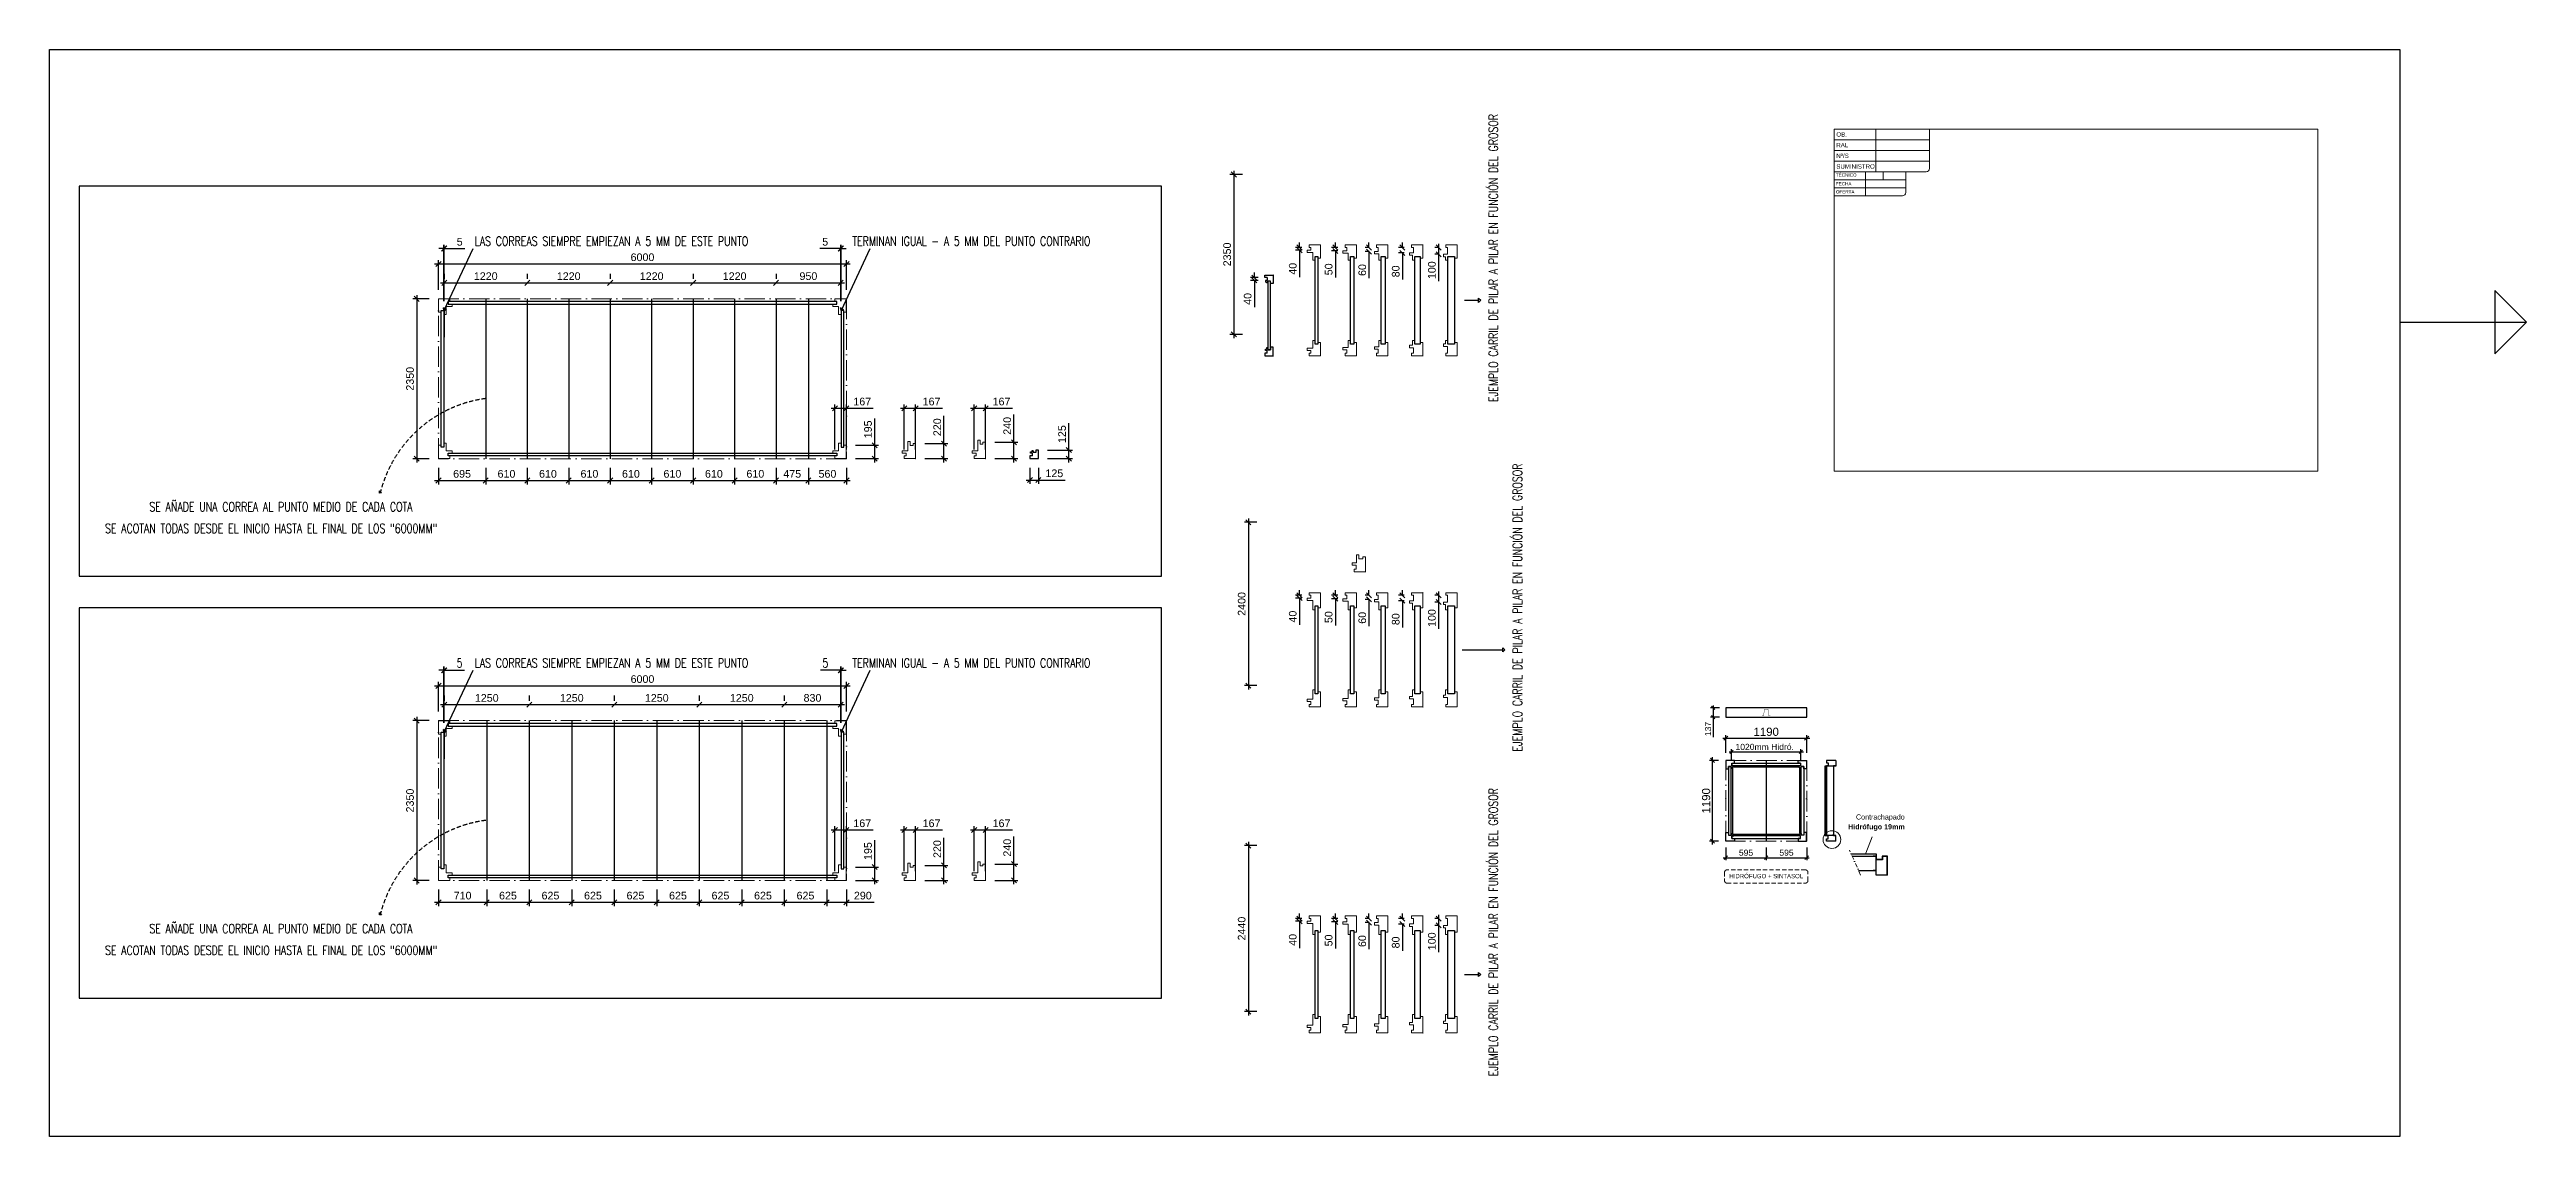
# Model space of a CAD drawing. Header units: millimetres. Extents: x 367645 to 474957, y -134457 to -104992.
# Drawn here: x 367645 to 404069, y -120970 to -104992 of the extents above; entities that cross this region are included whole.
import ezdxf
from ezdxf.enums import TextEntityAlignment as Align

# ---------------------------------------------------------------- set-up
doc = ezdxf.new("R2010")
doc.units = ezdxf.units.MM
doc.header["$LTSCALE"] = 25
doc.header["$PDMODE"] = 35
doc.header["$PDSIZE"] = 5
for name, pattern in [('ACAD_ISO10W100', [18, 12, -3, 0, -3]), ('TRAZO_Y_PUNTO', [1, 0.5, -0.25, 0, -0.25]), ('TRAZO_Y_PUNTO2', [0.5, 0.25, -0.125, 0, -0.125]), ('TRAZOS2', [0.375, 0.25, -0.125])]:
    doc.linetypes.add(name, pattern=pattern)
for name, color, linetype in [('ALZ-CER-DIB', 8, 'Continuous'), ('CARRIL', 3, 'Continuous'), ('CORREAS', 4, 'Continuous'), ('CUADROS', 2, 'Continuous'), ('Ejes', 4, 'Continuous'), ('Estructura LF', 8, 'Continuous'), ('PL-CER-DIB', 3, 'Continuous'), ('PL-EST-BA-EJE', 8, 'TRAZO_Y_PUNTO'), ('PL-PIL-DIB', 2, 'Continuous'), ('TEXTO', 2, 'Continuous')]:
    doc.layers.add(name, color=color, linetype=linetype)
for name, color, linetype, lineweight in [('Cotas', 1, 'Continuous', 13), ('PL-LIM-CASETA', 8, 'ACAD_ISO10W100', 9), ('PL-PILARES', 2, 'Continuous', 18)]:
    doc.layers.add(name, color=color, linetype=linetype, lineweight=lineweight)
doc.styles.add('ARIAL', font='arial.ttf')
doc.styles.add('ROMANS', font='romans.shx', dxfattribs={"width": 0.75})
doc.styles.get("Standard").update_dxf_attribs({"font": 'arial.ttf'})
doc.dimstyles.new('PMP-T-50', dxfattribs={"dimscale": 50, "dimtxt": 1.8, "dimasz": 1, "dimexe": 0.75, "dimexo": 1.8, "dimgap": 0.54, "dimtad": 1, "dimdec": 0, "dimzin": 0, "dimdsep": 46, "dimtxsty": 'ROMANS', "dimblk1": 'OBLIQUE', "dimblk2": 'OBLIQUE', "dimsah": 1, "dimcen": 1, "dimdle": 0.75, "dimadec": 0, "dimazin": 0, "dimtfac": 1, "dimtdec": 0, "dimtofl": 0, "dimtmove": 0, "dimatfit": 3, "dimldrblk": 'OBLIQUE', "dimfxl": 1, "dimtolj": 1, "dimtzin": 0, "dimarcsym": 0})
doc.dimstyles.new('PMP-T-60', dxfattribs={"dimscale": 60, "dimtxt": 1.8, "dimasz": 1, "dimexe": 0.75, "dimexo": 1.8, "dimgap": 0.54, "dimtad": 1, "dimdec": 0, "dimzin": 0, "dimdsep": 46, "dimtxsty": 'ROMANS', "dimblk1": 'OBLIQUE', "dimblk2": 'OBLIQUE', "dimsah": 1, "dimcen": 1, "dimdle": 0.75, "dimadec": 0, "dimazin": 0, "dimtfac": 1, "dimtdec": 0, "dimtofl": 0, "dimtmove": 0, "dimatfit": 3, "dimldrblk": 'OBLIQUE', "dimfxl": 1, "dimtolj": 1, "dimtzin": 0, "dimarcsym": 0})
doc.dimstyles.new('PMP-T-75', dxfattribs={"dimscale": 75, "dimtxt": 1.8, "dimasz": 1, "dimexe": 0.75, "dimexo": 1.8, "dimgap": 0.54, "dimtad": 1, "dimdec": 0, "dimzin": 0, "dimdsep": 46, "dimtxsty": 'ROMANS', "dimblk1": 'OBLIQUE', "dimblk2": 'OBLIQUE', "dimsah": 1, "dimcen": 1, "dimdle": 0.75, "dimadec": 0, "dimazin": 0, "dimtfac": 1, "dimtdec": 0, "dimtofl": 0, "dimtmove": 0, "dimatfit": 3, "dimldrblk": 'OBLIQUE', "dimfxl": 1, "dimtolj": 1, "dimtzin": 0, "dimarcsym": 0})

msp = doc.modelspace()

# ---------------------------------------------------------------- texts
at = {"char_height": 135, "width": 5579.14778, "attachment_point": 1, "style": 'ROMANS'}
for s, insert in [('LAS CORREAS SIEMPRE EMPIEZAN A 5 MM DE ESTE PUNTO', (373897.397, -107741.348)), ('TERMINAN IGUAL - A 5 MM DEL PUNTO CONTRARIO', (379450.01, -107741.348)), ('LAS CORREAS SIEMPRE EMPIEZAN A 5 MM DE ESTE PUNTO', (373897.397, -113941.918)), ('TERMINAN IGUAL - A 5 MM DEL PUNTO CONTRARIO', (379450.01, -113941.918))]:
    msp.add_mtext(s, dxfattribs=dict(at, insert=insert))
at = {"layer": 'CARRIL', "char_height": 135, "width": 5579.14778, "attachment_point": 1, "rotation": 90, "style": 'ROMANS'}
for insert in [(388808.911, -110174.991), (389163.138, -115313.186), (388808.911, -120084.658)]:
    msp.add_mtext('EJEMPLO CARRIL DE PILAR A PILAR EN FUNCIÓN DEL GROSOR', dxfattribs=dict(at, insert=insert))
at = {"layer": 'CORREAS', "color": 4, "char_height": 135, "width": 5579.14778, "attachment_point": 1, "style": 'ROMANS'}
for insert in [(369112.697, -111646.337), (369112.697, -117846.907)]:
    msp.add_mtext('SE AÑADE UNA CORREA AL PUNTO MEDIO DE CADA COTA', dxfattribs=dict(at, insert=insert))
at = {"layer": 'CORREAS', "color": 1, "char_height": 135, "width": 5779.22169, "attachment_point": 1, "style": 'ROMANS'}
for insert in [(368460.608, -111964.884), (368460.608, -118165.454)]:
    msp.add_mtext('SE ACOTAN TODAS DESDE EL INICIO HASTA EL FINAL DE LOS "6000MM"', dxfattribs=dict(at, insert=insert))
at = {"layer": 'TEXTO', "insert": (394925.455, -116235.87, 0), "char_height": 75, "width": 927.44447, "attachment_point": 3, "line_spacing_factor": 1.151432, "style": 'ARIAL'}
msp.add_mtext('Contrachapado\\P{\\fArial|b1|i0|c0|p34;Hidrófugo 19mm}', dxfattribs=at)
at = {"layer": 'TEXTO', "insert": (392889.267, -117143.257, -14394.59), "char_height": 63.75082, "width": 1225.13619, "attachment_point": 5}
msp.add_mtext('HIDRÓFUGO + SINTASOL', dxfattribs=at)

# ---------------------------------------------------------------- blocks, each defined once
blk = doc.blocks.new('_OBLIQUE')
at = {"color": 0, "linetype": 'ByBlock'}
blk.add_line((-0.5, -0.5), (0.5, 0.5), dxfattribs=at)
blk = doc.blocks.new('*D144')
at = {"layer": 'Cotas', "color": 0, "lineweight": -2, "transparency": 16777216}
for p, q in [((373307, -108144), (379420, -108144)), ((373364, -108522), (373364, -108088)), ((379364, -108522), (379364, -108088))]:
    blk.add_line(p, q, dxfattribs=at)
at = {"layer": 'Defpoints', "color": 0, "transparency": 16777216}
for p in [(379364, -108144), (373364, -108657), (379364, -108657)]:
    blk.add_point(p, dxfattribs=at)
at = {"layer": 'Cotas', "color": 0, "lineweight": -2, "transparency": 16777216, "xscale": 75, "yscale": 75, "zscale": 75, "rotation": 180}
blk.add_blockref('_OBLIQUE', (373364, -108144), dxfattribs=at)
at = {"layer": 'Cotas', "color": 0, "lineweight": -2, "transparency": 16777216, "xscale": 75, "yscale": 75, "zscale": 75}
blk.add_blockref('_OBLIQUE', (379364, -108144), dxfattribs=at)
at = {"layer": 'Cotas', "color": 0, "transparency": 16777216, "insert": (376364, -108046), "char_height": 112.5, "attachment_point": 5, "style": 'ARIAL'}
blk.add_mtext('\\A1;6000', dxfattribs=at)
blk = doc.blocks.new('*D145')
at = {"layer": 'Cotas', "color": 0, "lineweight": -2, "transparency": 16777216}
for p, q in [((373229, -108657), (372987, -108657)), ((373044, -108601), (373044, -111063)), ((373229, -111007), (372987, -111007))]:
    blk.add_line(p, q, dxfattribs=at)
at = {"layer": 'Defpoints', "color": 0, "transparency": 16777216}
for p in [(373364, -108657), (373044, -111007), (373364, -111007)]:
    blk.add_point(p, dxfattribs=at)
at = {"layer": 'Cotas', "color": 0, "lineweight": -2, "transparency": 16777216, "xscale": 75, "yscale": 75, "zscale": 75}
for p, rotation in [((373044, -108657), 90), ((373044, -111007), 270)]:
    blk.add_blockref('_OBLIQUE', p, dxfattribs=dict(at, rotation=rotation))
at = {"layer": 'Cotas', "color": 0, "transparency": 16777216, "insert": (372946, -109832), "char_height": 112.5, "attachment_point": 5, "rotation": 90, "style": 'ARIAL'}
blk.add_mtext('\\A1;2350', dxfattribs=at)
blk = doc.blocks.new('*D146')
at = {"color": 0, "lineweight": -2, "transparency": 16777216}
for p, q in [((373444, -107917), (373369, -107917)), ((373444, -108692), (373444, -107861)), ((373449, -108692), (373449, -107861)), ((373449, -107917), (373754, -107917))]:
    blk.add_line(p, q, dxfattribs=at)
at = {"layer": 'Defpoints', "color": 0, "transparency": 16777216}
for p in [(373449, -107917), (373444, -108827), (373449, -108827)]:
    blk.add_point(p, dxfattribs=at)
at = {"color": 0, "lineweight": -2, "transparency": 16777216, "xscale": 75, "yscale": 75, "zscale": 75}
blk.add_blockref('_OBLIQUE', (373444, -107917), dxfattribs=at)
at = {"color": 0, "lineweight": -2, "transparency": 16777216, "xscale": 75, "yscale": 75, "zscale": 75, "rotation": 180}
blk.add_blockref('_OBLIQUE', (373449, -107917), dxfattribs=at)
at = {"color": 0, "transparency": 16777216, "insert": (373676, -107819), "char_height": 112.5, "attachment_point": 5, "style": 'ARIAL'}
blk.add_mtext('\\A1;5', dxfattribs=at)
blk = doc.blocks.new('*D147')
at = {"layer": 'Cotas', "color": 0, "lineweight": -2, "transparency": 16777216}
for p, q in [((373392, -108422), (374725, -108422)), ((373449, -108287), (373449, -108365)), ((374669, -108287), (374669, -108365))]:
    blk.add_line(p, q, dxfattribs=at)
at = {"layer": 'Defpoints', "color": 0, "transparency": 16777216}
for p in [(373449, -108422), (374669, -108422), (374669, -108422)]:
    blk.add_point(p, dxfattribs=at)
at = {"layer": 'Cotas', "color": 0, "lineweight": -2, "transparency": 16777216, "xscale": 75, "yscale": 75, "zscale": 75, "rotation": 180}
blk.add_blockref('_OBLIQUE', (373449, -108422), dxfattribs=at)
at = {"layer": 'Cotas', "color": 0, "lineweight": -2, "transparency": 16777216, "xscale": 75, "yscale": 75, "zscale": 75}
blk.add_blockref('_OBLIQUE', (374669, -108422), dxfattribs=at)
at = {"layer": 'Cotas', "color": 0, "transparency": 16777216, "insert": (374059, -108324), "char_height": 112.5, "attachment_point": 5, "style": 'ARIAL'}
blk.add_mtext('\\A1;1220', dxfattribs=at)
blk = doc.blocks.new('*D148')
at = {"layer": 'Cotas', "color": 0, "lineweight": -2, "transparency": 16777216}
for p, q in [((374612, -108422), (375945, -108422)), ((374669, -108287), (374669, -108365)), ((375889, -108287), (375889, -108365))]:
    blk.add_line(p, q, dxfattribs=at)
at = {"layer": 'Defpoints', "color": 0, "transparency": 16777216}
for p in [(374669, -108422), (375889, -108422), (375889, -108422)]:
    blk.add_point(p, dxfattribs=at)
at = {"layer": 'Cotas', "color": 0, "lineweight": -2, "transparency": 16777216, "xscale": 75, "yscale": 75, "zscale": 75, "rotation": 180}
blk.add_blockref('_OBLIQUE', (374669, -108422), dxfattribs=at)
at = {"layer": 'Cotas', "color": 0, "lineweight": -2, "transparency": 16777216, "xscale": 75, "yscale": 75, "zscale": 75}
blk.add_blockref('_OBLIQUE', (375889, -108422), dxfattribs=at)
at = {"layer": 'Cotas', "color": 0, "transparency": 16777216, "insert": (375279, -108324), "char_height": 112.5, "attachment_point": 5, "style": 'ARIAL'}
blk.add_mtext('\\A1;1220', dxfattribs=at)
blk = doc.blocks.new('*D149')
at = {"layer": 'Cotas', "color": 0, "lineweight": -2, "transparency": 16777216}
for p, q in [((375832, -108422), (377165, -108422)), ((375889, -108287), (375889, -108365)), ((377109, -108287), (377109, -108365))]:
    blk.add_line(p, q, dxfattribs=at)
at = {"layer": 'Defpoints', "color": 0, "transparency": 16777216}
for p in [(375889, -108422), (377109, -108422), (377109, -108422)]:
    blk.add_point(p, dxfattribs=at)
at = {"layer": 'Cotas', "color": 0, "lineweight": -2, "transparency": 16777216, "xscale": 75, "yscale": 75, "zscale": 75, "rotation": 180}
blk.add_blockref('_OBLIQUE', (375889, -108422), dxfattribs=at)
at = {"layer": 'Cotas', "color": 0, "lineweight": -2, "transparency": 16777216, "xscale": 75, "yscale": 75, "zscale": 75}
blk.add_blockref('_OBLIQUE', (377109, -108422), dxfattribs=at)
at = {"layer": 'Cotas', "color": 0, "transparency": 16777216, "insert": (376499, -108324), "char_height": 112.5, "attachment_point": 5, "style": 'ARIAL'}
blk.add_mtext('\\A1;1220', dxfattribs=at)
blk = doc.blocks.new('*D150')
at = {"layer": 'Cotas', "color": 0, "lineweight": -2, "transparency": 16777216}
for p, q in [((377052, -108422), (378385, -108422)), ((377109, -108287), (377109, -108365)), ((378329, -108287), (378329, -108365))]:
    blk.add_line(p, q, dxfattribs=at)
at = {"layer": 'Defpoints', "color": 0, "transparency": 16777216}
for p in [(377109, -108422), (378329, -108422), (378329, -108422)]:
    blk.add_point(p, dxfattribs=at)
at = {"layer": 'Cotas', "color": 0, "lineweight": -2, "transparency": 16777216, "xscale": 75, "yscale": 75, "zscale": 75, "rotation": 180}
blk.add_blockref('_OBLIQUE', (377109, -108422), dxfattribs=at)
at = {"layer": 'Cotas', "color": 0, "lineweight": -2, "transparency": 16777216, "xscale": 75, "yscale": 75, "zscale": 75}
blk.add_blockref('_OBLIQUE', (378329, -108422), dxfattribs=at)
at = {"layer": 'Cotas', "color": 0, "transparency": 16777216, "insert": (377719, -108324), "char_height": 112.5, "attachment_point": 5, "style": 'ARIAL'}
blk.add_mtext('\\A1;1220', dxfattribs=at)
blk = doc.blocks.new('*D151')
at = {"layer": 'Cotas', "color": 0, "lineweight": -2, "transparency": 16777216}
for p, q in [((378272, -108422), (379335, -108422)), ((378329, -108287), (378329, -108365)), ((379279, -108328), (379279, -108365))]:
    blk.add_line(p, q, dxfattribs=at)
at = {"layer": 'Defpoints', "color": 0, "transparency": 16777216}
for p in [(378329, -108422), (379279, -108422), (379279, -108463)]:
    blk.add_point(p, dxfattribs=at)
at = {"layer": 'Cotas', "color": 0, "lineweight": -2, "transparency": 16777216, "xscale": 75, "yscale": 75, "zscale": 75, "rotation": 180}
blk.add_blockref('_OBLIQUE', (378329, -108422), dxfattribs=at)
at = {"layer": 'Cotas', "color": 0, "lineweight": -2, "transparency": 16777216, "xscale": 75, "yscale": 75, "zscale": 75}
blk.add_blockref('_OBLIQUE', (379279, -108422), dxfattribs=at)
at = {"layer": 'Cotas', "color": 0, "transparency": 16777216, "insert": (378804, -108324), "char_height": 112.5, "attachment_point": 5, "style": 'ARIAL'}
blk.add_mtext('\\A1;950', dxfattribs=at)
blk = doc.blocks.new('*D152')
at = {"color": 0, "lineweight": -2, "transparency": 16777216}
for p, q in [((379279, -107917), (378973, -107917)), ((379279, -108692), (379279, -107861)), ((379284, -108692), (379284, -107861)), ((379284, -107917), (379359, -107917))]:
    blk.add_line(p, q, dxfattribs=at)
at = {"layer": 'Defpoints', "color": 0, "transparency": 16777216}
for p in [(379279, -107917), (379279, -108827), (379284, -108827)]:
    blk.add_point(p, dxfattribs=at)
at = {"color": 0, "lineweight": -2, "transparency": 16777216, "xscale": 75, "yscale": 75, "zscale": 75}
blk.add_blockref('_OBLIQUE', (379279, -107917), dxfattribs=at)
at = {"color": 0, "lineweight": -2, "transparency": 16777216, "xscale": 75, "yscale": 75, "zscale": 75, "rotation": 180}
blk.add_blockref('_OBLIQUE', (379284, -107917), dxfattribs=at)
at = {"color": 0, "transparency": 16777216, "insert": (379051, -107819), "char_height": 112.5, "attachment_point": 5, "style": 'ARIAL'}
blk.add_mtext('\\A1;5', dxfattribs=at)
blk = doc.blocks.new('*D153')
at = {"layer": 'Cotas', "color": 0, "lineweight": -2, "transparency": 16777216}
for p, q in [((373307, -111328), (374115, -111328)), ((373364, -111142), (373364, -111384)), ((374059, -111142), (374059, -111384))]:
    blk.add_line(p, q, dxfattribs=at)
at = {"layer": 'Defpoints', "color": 0, "transparency": 16777216}
for p in [(373364, -111007), (374059, -111007), (374059, -111328)]:
    blk.add_point(p, dxfattribs=at)
at = {"layer": 'Cotas', "color": 0, "lineweight": -2, "transparency": 16777216, "xscale": 75, "yscale": 75, "zscale": 75, "rotation": 180}
blk.add_blockref('_OBLIQUE', (373364, -111328), dxfattribs=at)
at = {"layer": 'Cotas', "color": 0, "lineweight": -2, "transparency": 16777216, "xscale": 75, "yscale": 75, "zscale": 75}
blk.add_blockref('_OBLIQUE', (374059, -111328), dxfattribs=at)
at = {"layer": 'Cotas', "color": 0, "transparency": 16777216, "insert": (373711, -111230), "char_height": 112.5, "attachment_point": 5, "style": 'ARIAL'}
blk.add_mtext('\\A1;695', dxfattribs=at)
blk = doc.blocks.new('*D154')
at = {"layer": 'Cotas', "color": 0, "lineweight": -2, "transparency": 16777216}
for p, q in [((374002, -111328), (374725, -111328)), ((374059, -111142), (374059, -111384)), ((374669, -111142), (374669, -111384))]:
    blk.add_line(p, q, dxfattribs=at)
at = {"layer": 'Defpoints', "color": 0, "transparency": 16777216}
for p in [(374059, -111007), (374669, -111007), (374669, -111328)]:
    blk.add_point(p, dxfattribs=at)
at = {"layer": 'Cotas', "color": 0, "lineweight": -2, "transparency": 16777216, "xscale": 75, "yscale": 75, "zscale": 75, "rotation": 180}
blk.add_blockref('_OBLIQUE', (374059, -111328), dxfattribs=at)
at = {"layer": 'Cotas', "color": 0, "lineweight": -2, "transparency": 16777216, "xscale": 75, "yscale": 75, "zscale": 75}
blk.add_blockref('_OBLIQUE', (374669, -111328), dxfattribs=at)
at = {"layer": 'Cotas', "color": 0, "transparency": 16777216, "insert": (374364, -111230), "char_height": 112.5, "attachment_point": 5, "style": 'ARIAL'}
blk.add_mtext('\\A1;610', dxfattribs=at)
blk = doc.blocks.new('*D155')
at = {"layer": 'Cotas', "color": 0, "lineweight": -2, "transparency": 16777216}
for p, q in [((374612, -111328), (375335, -111328)), ((374669, -111142), (374669, -111384)), ((375279, -111142), (375279, -111384))]:
    blk.add_line(p, q, dxfattribs=at)
at = {"layer": 'Defpoints', "color": 0, "transparency": 16777216}
for p in [(374669, -111007), (375279, -111007), (375279, -111328)]:
    blk.add_point(p, dxfattribs=at)
at = {"layer": 'Cotas', "color": 0, "lineweight": -2, "transparency": 16777216, "xscale": 75, "yscale": 75, "zscale": 75, "rotation": 180}
blk.add_blockref('_OBLIQUE', (374669, -111328), dxfattribs=at)
at = {"layer": 'Cotas', "color": 0, "lineweight": -2, "transparency": 16777216, "xscale": 75, "yscale": 75, "zscale": 75}
blk.add_blockref('_OBLIQUE', (375279, -111328), dxfattribs=at)
at = {"layer": 'Cotas', "color": 0, "transparency": 16777216, "insert": (374974, -111230), "char_height": 112.5, "attachment_point": 5, "style": 'ARIAL'}
blk.add_mtext('\\A1;610', dxfattribs=at)
blk = doc.blocks.new('*D156')
at = {"layer": 'Cotas', "color": 0, "lineweight": -2, "transparency": 16777216}
for p, q in [((375222, -111328), (375945, -111328)), ((375279, -111142), (375279, -111384)), ((375889, -111142), (375889, -111384))]:
    blk.add_line(p, q, dxfattribs=at)
at = {"layer": 'Defpoints', "color": 0, "transparency": 16777216}
for p in [(375279, -111007), (375889, -111007), (375889, -111328)]:
    blk.add_point(p, dxfattribs=at)
at = {"layer": 'Cotas', "color": 0, "lineweight": -2, "transparency": 16777216, "xscale": 75, "yscale": 75, "zscale": 75, "rotation": 180}
blk.add_blockref('_OBLIQUE', (375279, -111328), dxfattribs=at)
at = {"layer": 'Cotas', "color": 0, "lineweight": -2, "transparency": 16777216, "xscale": 75, "yscale": 75, "zscale": 75}
blk.add_blockref('_OBLIQUE', (375889, -111328), dxfattribs=at)
at = {"layer": 'Cotas', "color": 0, "transparency": 16777216, "insert": (375584, -111230), "char_height": 112.5, "attachment_point": 5, "style": 'ARIAL'}
blk.add_mtext('\\A1;610', dxfattribs=at)
blk = doc.blocks.new('*D157')
at = {"layer": 'Cotas', "color": 0, "lineweight": -2, "transparency": 16777216}
for p, q in [((375832, -111328), (376555, -111328)), ((375889, -111142), (375889, -111384)), ((376499, -111142), (376499, -111384))]:
    blk.add_line(p, q, dxfattribs=at)
at = {"layer": 'Defpoints', "color": 0, "transparency": 16777216}
for p in [(375889, -111007), (376499, -111007), (376499, -111328)]:
    blk.add_point(p, dxfattribs=at)
at = {"layer": 'Cotas', "color": 0, "lineweight": -2, "transparency": 16777216, "xscale": 75, "yscale": 75, "zscale": 75, "rotation": 180}
blk.add_blockref('_OBLIQUE', (375889, -111328), dxfattribs=at)
at = {"layer": 'Cotas', "color": 0, "lineweight": -2, "transparency": 16777216, "xscale": 75, "yscale": 75, "zscale": 75}
blk.add_blockref('_OBLIQUE', (376499, -111328), dxfattribs=at)
at = {"layer": 'Cotas', "color": 0, "transparency": 16777216, "insert": (376194, -111230), "char_height": 112.5, "attachment_point": 5, "style": 'ARIAL'}
blk.add_mtext('\\A1;610', dxfattribs=at)
blk = doc.blocks.new('*D158')
at = {"layer": 'Cotas', "color": 0, "lineweight": -2, "transparency": 16777216}
for p, q in [((376442, -111328), (377165, -111328)), ((376499, -111142), (376499, -111384)), ((377109, -111142), (377109, -111384))]:
    blk.add_line(p, q, dxfattribs=at)
at = {"layer": 'Defpoints', "color": 0, "transparency": 16777216}
for p in [(376499, -111007), (377109, -111007), (377109, -111328)]:
    blk.add_point(p, dxfattribs=at)
at = {"layer": 'Cotas', "color": 0, "lineweight": -2, "transparency": 16777216, "xscale": 75, "yscale": 75, "zscale": 75, "rotation": 180}
blk.add_blockref('_OBLIQUE', (376499, -111328), dxfattribs=at)
at = {"layer": 'Cotas', "color": 0, "lineweight": -2, "transparency": 16777216, "xscale": 75, "yscale": 75, "zscale": 75}
blk.add_blockref('_OBLIQUE', (377109, -111328), dxfattribs=at)
at = {"layer": 'Cotas', "color": 0, "transparency": 16777216, "insert": (376804, -111230), "char_height": 112.5, "attachment_point": 5, "style": 'ARIAL'}
blk.add_mtext('\\A1;610', dxfattribs=at)
blk = doc.blocks.new('*D159')
at = {"layer": 'Cotas', "color": 0, "lineweight": -2, "transparency": 16777216}
for p, q in [((377052, -111328), (377775, -111328)), ((377109, -111142), (377109, -111384)), ((377719, -111142), (377719, -111384))]:
    blk.add_line(p, q, dxfattribs=at)
at = {"layer": 'Defpoints', "color": 0, "transparency": 16777216}
for p in [(377109, -111007), (377719, -111007), (377719, -111328)]:
    blk.add_point(p, dxfattribs=at)
at = {"layer": 'Cotas', "color": 0, "lineweight": -2, "transparency": 16777216, "xscale": 75, "yscale": 75, "zscale": 75, "rotation": 180}
blk.add_blockref('_OBLIQUE', (377109, -111328), dxfattribs=at)
at = {"layer": 'Cotas', "color": 0, "lineweight": -2, "transparency": 16777216, "xscale": 75, "yscale": 75, "zscale": 75}
blk.add_blockref('_OBLIQUE', (377719, -111328), dxfattribs=at)
at = {"layer": 'Cotas', "color": 0, "transparency": 16777216, "insert": (377414, -111230), "char_height": 112.5, "attachment_point": 5, "style": 'ARIAL'}
blk.add_mtext('\\A1;610', dxfattribs=at)
blk = doc.blocks.new('*D160')
at = {"layer": 'Cotas', "color": 0, "lineweight": -2, "transparency": 16777216}
for p, q in [((377662, -111328), (378385, -111328)), ((377719, -111142), (377719, -111384)), ((378329, -111142), (378329, -111384))]:
    blk.add_line(p, q, dxfattribs=at)
at = {"layer": 'Defpoints', "color": 0, "transparency": 16777216}
for p in [(377719, -111007), (378329, -111007), (378329, -111328)]:
    blk.add_point(p, dxfattribs=at)
at = {"layer": 'Cotas', "color": 0, "lineweight": -2, "transparency": 16777216, "xscale": 75, "yscale": 75, "zscale": 75, "rotation": 180}
blk.add_blockref('_OBLIQUE', (377719, -111328), dxfattribs=at)
at = {"layer": 'Cotas', "color": 0, "lineweight": -2, "transparency": 16777216, "xscale": 75, "yscale": 75, "zscale": 75}
blk.add_blockref('_OBLIQUE', (378329, -111328), dxfattribs=at)
at = {"layer": 'Cotas', "color": 0, "transparency": 16777216, "insert": (378024, -111230), "char_height": 112.5, "attachment_point": 5, "style": 'ARIAL'}
blk.add_mtext('\\A1;610', dxfattribs=at)
blk = doc.blocks.new('*D161')
at = {"layer": 'Cotas', "color": 0, "lineweight": -2, "transparency": 16777216}
for p, q in [((378272, -111328), (378860, -111328)), ((378329, -111142), (378329, -111384)), ((378804, -111142), (378804, -111384))]:
    blk.add_line(p, q, dxfattribs=at)
at = {"layer": 'Defpoints', "color": 0, "transparency": 16777216}
for p in [(378329, -111007), (378804, -111007), (378804, -111328)]:
    blk.add_point(p, dxfattribs=at)
at = {"layer": 'Cotas', "color": 0, "lineweight": -2, "transparency": 16777216, "xscale": 75, "yscale": 75, "zscale": 75, "rotation": 180}
blk.add_blockref('_OBLIQUE', (378329, -111328), dxfattribs=at)
at = {"layer": 'Cotas', "color": 0, "lineweight": -2, "transparency": 16777216, "xscale": 75, "yscale": 75, "zscale": 75}
blk.add_blockref('_OBLIQUE', (378804, -111328), dxfattribs=at)
at = {"layer": 'Cotas', "color": 0, "transparency": 16777216, "insert": (378566, -111230), "char_height": 112.5, "attachment_point": 5, "style": 'ARIAL'}
blk.add_mtext('\\A1;475', dxfattribs=at)
blk = doc.blocks.new('*D162')
at = {"layer": 'Cotas', "color": 0, "lineweight": -2, "transparency": 16777216}
for p, q in [((378747, -111328), (379420, -111328)), ((378804, -111142), (378804, -111384)), ((379364, -111142), (379364, -111384))]:
    blk.add_line(p, q, dxfattribs=at)
at = {"layer": 'Defpoints', "color": 0, "transparency": 16777216}
for p in [(378804, -111007), (379364, -111007), (379364, -111328)]:
    blk.add_point(p, dxfattribs=at)
at = {"layer": 'Cotas', "color": 0, "lineweight": -2, "transparency": 16777216, "xscale": 75, "yscale": 75, "zscale": 75, "rotation": 180}
blk.add_blockref('_OBLIQUE', (378804, -111328), dxfattribs=at)
at = {"layer": 'Cotas', "color": 0, "lineweight": -2, "transparency": 16777216, "xscale": 75, "yscale": 75, "zscale": 75}
blk.add_blockref('_OBLIQUE', (379364, -111328), dxfattribs=at)
at = {"layer": 'Cotas', "color": 0, "transparency": 16777216, "insert": (379084, -111230), "char_height": 112.5, "attachment_point": 5, "style": 'ARIAL'}
blk.add_mtext('\\A1;560', dxfattribs=at)
blk = doc.blocks.new('*D163')
at = {"color": 0, "lineweight": -2, "transparency": 16777216}
for p, q in [((379779, -110810), (379779, -110415)), ((379497, -110810), (379835, -110810)), ((379497, -111005), (379835, -111005)), ((379779, -111061), (379779, -110810))]:
    blk.add_line(p, q, dxfattribs=at)
at = {"layer": 'Defpoints', "color": 0, "transparency": 16777216}
for p in [(379362, -110810), (379362, -111005), (379779, -110810)]:
    blk.add_point(p, dxfattribs=at)
at = {"color": 0, "lineweight": -2, "transparency": 16777216, "xscale": 75, "yscale": 75, "zscale": 75}
for p, rotation in [((379779, -110810), 90), ((379779, -111005), 270)]:
    blk.add_blockref('_OBLIQUE', p, dxfattribs=dict(at, rotation=rotation))
at = {"color": 0, "transparency": 16777216, "insert": (379681, -110575), "char_height": 112.5, "attachment_point": 5, "rotation": 90, "style": 'ARIAL'}
blk.add_mtext('\\A1;195', dxfattribs=at)
blk = doc.blocks.new('*D164')
at = {"color": 0, "lineweight": -2, "transparency": 16777216}
for p, q in [((379138, -110265), (379362, -110265)), ((379195, -110870), (379195, -110208)), ((379362, -110870), (379362, -110208)), ((379362, -110265), (379756, -110265))]:
    blk.add_line(p, q, dxfattribs=at)
at = {"layer": 'Defpoints', "color": 0, "transparency": 16777216}
for p in [(379362, -110265), (379195, -111005), (379362, -111005)]:
    blk.add_point(p, dxfattribs=at)
at = {"color": 0, "lineweight": -2, "transparency": 16777216, "xscale": 75, "yscale": 75, "zscale": 75, "rotation": 180}
blk.add_blockref('_OBLIQUE', (379195, -110265), dxfattribs=at)
at = {"color": 0, "lineweight": -2, "transparency": 16777216, "xscale": 75, "yscale": 75, "zscale": 75}
blk.add_blockref('_OBLIQUE', (379362, -110265), dxfattribs=at)
at = {"color": 0, "transparency": 16777216, "insert": (379596, -110167), "char_height": 112.5, "attachment_point": 5, "style": 'ARIAL'}
blk.add_mtext('\\A1;167', dxfattribs=at)
blk = doc.blocks.new('*D165')
at = {"layer": 'Cotas', "color": 0, "lineweight": -2, "transparency": 16777216}
for p, q in [((373307, -114345), (379420, -114345)), ((373364, -114722), (373364, -114289)), ((379364, -114722), (379364, -114289))]:
    blk.add_line(p, q, dxfattribs=at)
at = {"layer": 'Defpoints', "color": 0, "transparency": 16777216}
for p in [(379364, -114345), (373364, -114857), (379364, -114857)]:
    blk.add_point(p, dxfattribs=at)
at = {"layer": 'Cotas', "color": 0, "lineweight": -2, "transparency": 16777216, "xscale": 75, "yscale": 75, "zscale": 75, "rotation": 180}
blk.add_blockref('_OBLIQUE', (373364, -114345), dxfattribs=at)
at = {"layer": 'Cotas', "color": 0, "lineweight": -2, "transparency": 16777216, "xscale": 75, "yscale": 75, "zscale": 75}
blk.add_blockref('_OBLIQUE', (379364, -114345), dxfattribs=at)
at = {"layer": 'Cotas', "color": 0, "transparency": 16777216, "insert": (376364, -114247), "char_height": 112.5, "attachment_point": 5, "style": 'ARIAL'}
blk.add_mtext('\\A1;6000', dxfattribs=at)
blk = doc.blocks.new('*D166')
at = {"layer": 'Cotas', "color": 0, "lineweight": -2, "transparency": 16777216}
for p, q in [((373229, -114857), (372987, -114857)), ((373044, -114801), (373044, -117264)), ((373229, -117207), (372987, -117207))]:
    blk.add_line(p, q, dxfattribs=at)
at = {"layer": 'Defpoints', "color": 0, "transparency": 16777216}
for p in [(373364, -114857), (373044, -117207), (373364, -117207)]:
    blk.add_point(p, dxfattribs=at)
at = {"layer": 'Cotas', "color": 0, "lineweight": -2, "transparency": 16777216, "xscale": 75, "yscale": 75, "zscale": 75}
for p, rotation in [((373044, -114857), 90), ((373044, -117207), 270)]:
    blk.add_blockref('_OBLIQUE', p, dxfattribs=dict(at, rotation=rotation))
at = {"layer": 'Cotas', "color": 0, "transparency": 16777216, "insert": (372946, -116032), "char_height": 112.5, "attachment_point": 5, "rotation": 90, "style": 'ARIAL'}
blk.add_mtext('\\A1;2350', dxfattribs=at)
blk = doc.blocks.new('*D167')
at = {"color": 0, "lineweight": -2, "transparency": 16777216}
for p, q in [((373444, -114117), (373369, -114117)), ((373444, -114892), (373444, -114061)), ((373449, -114892), (373449, -114061)), ((373449, -114117), (373747, -114117))]:
    blk.add_line(p, q, dxfattribs=at)
at = {"layer": 'Defpoints', "color": 0, "transparency": 16777216}
for p in [(373449, -114117), (373444, -115027), (373449, -115027)]:
    blk.add_point(p, dxfattribs=at)
at = {"color": 0, "lineweight": -2, "transparency": 16777216, "xscale": 75, "yscale": 75, "zscale": 75}
blk.add_blockref('_OBLIQUE', (373444, -114117), dxfattribs=at)
at = {"color": 0, "lineweight": -2, "transparency": 16777216, "xscale": 75, "yscale": 75, "zscale": 75, "rotation": 180}
blk.add_blockref('_OBLIQUE', (373449, -114117), dxfattribs=at)
at = {"color": 0, "transparency": 16777216, "insert": (373673, -114009), "char_height": 135, "attachment_point": 5, "style": 'ROMANS'}
blk.add_mtext('\\A1;5', dxfattribs=at)
blk = doc.blocks.new('*D168')
at = {"layer": 'Cotas', "color": 0, "lineweight": -2, "transparency": 16777216}
for p, q in [((373392, -114622), (374755, -114622)), ((373449, -114487), (373449, -114566)), ((374699, -114487), (374699, -114566))]:
    blk.add_line(p, q, dxfattribs=at)
at = {"layer": 'Defpoints', "color": 0, "transparency": 16777216}
for p in [(373449, -114622), (374699, -114622), (374699, -114622)]:
    blk.add_point(p, dxfattribs=at)
at = {"layer": 'Cotas', "color": 0, "lineweight": -2, "transparency": 16777216, "xscale": 75, "yscale": 75, "zscale": 75, "rotation": 180}
blk.add_blockref('_OBLIQUE', (373449, -114622), dxfattribs=at)
at = {"layer": 'Cotas', "color": 0, "lineweight": -2, "transparency": 16777216, "xscale": 75, "yscale": 75, "zscale": 75}
blk.add_blockref('_OBLIQUE', (374699, -114622), dxfattribs=at)
at = {"layer": 'Cotas', "color": 0, "transparency": 16777216, "insert": (374074, -114524), "char_height": 112.5, "attachment_point": 5, "style": 'ARIAL'}
blk.add_mtext('\\A1;1250', dxfattribs=at)
blk = doc.blocks.new('*D169')
at = {"color": 0, "lineweight": -2, "transparency": 16777216}
for p, q in [((379279, -114117), (378980, -114117)), ((379279, -114892), (379279, -114061)), ((379284, -114892), (379284, -114061)), ((379284, -114117), (379359, -114117))]:
    blk.add_line(p, q, dxfattribs=at)
at = {"layer": 'Defpoints', "color": 0, "transparency": 16777216}
for p in [(379279, -114117), (379279, -115027), (379284, -115027)]:
    blk.add_point(p, dxfattribs=at)
at = {"color": 0, "lineweight": -2, "transparency": 16777216, "xscale": 75, "yscale": 75, "zscale": 75}
blk.add_blockref('_OBLIQUE', (379279, -114117), dxfattribs=at)
at = {"color": 0, "lineweight": -2, "transparency": 16777216, "xscale": 75, "yscale": 75, "zscale": 75, "rotation": 180}
blk.add_blockref('_OBLIQUE', (379284, -114117), dxfattribs=at)
at = {"color": 0, "transparency": 16777216, "insert": (379054, -114009), "char_height": 135, "attachment_point": 5, "style": 'ROMANS'}
blk.add_mtext('\\A1;5', dxfattribs=at)
blk = doc.blocks.new('*D170')
at = {"layer": 'Cotas', "color": 0, "lineweight": -2, "transparency": 16777216}
for p, q in [((373307, -117528), (374130, -117528)), ((373364, -117342), (373364, -117585)), ((374074, -117342), (374074, -117585))]:
    blk.add_line(p, q, dxfattribs=at)
at = {"layer": 'Defpoints', "color": 0, "transparency": 16777216}
for p in [(373364, -117207), (374074, -117207), (374074, -117528)]:
    blk.add_point(p, dxfattribs=at)
at = {"layer": 'Cotas', "color": 0, "lineweight": -2, "transparency": 16777216, "xscale": 75, "yscale": 75, "zscale": 75, "rotation": 180}
blk.add_blockref('_OBLIQUE', (373364, -117528), dxfattribs=at)
at = {"layer": 'Cotas', "color": 0, "lineweight": -2, "transparency": 16777216, "xscale": 75, "yscale": 75, "zscale": 75}
blk.add_blockref('_OBLIQUE', (374074, -117528), dxfattribs=at)
at = {"layer": 'Cotas', "color": 0, "transparency": 16777216, "insert": (373719, -117430), "char_height": 112.5, "attachment_point": 5, "style": 'ARIAL'}
blk.add_mtext('\\A1;710', dxfattribs=at)
blk = doc.blocks.new('*D171')
at = {"color": 0, "lineweight": -2, "transparency": 16777216}
for p, q in [((379779, -117010), (379779, -116616)), ((379497, -117010), (379835, -117010)), ((379497, -117205), (379835, -117205)), ((379779, -117262), (379779, -117010))]:
    blk.add_line(p, q, dxfattribs=at)
at = {"layer": 'Defpoints', "color": 0, "transparency": 16777216}
for p in [(379362, -117010), (379362, -117205), (379779, -117010)]:
    blk.add_point(p, dxfattribs=at)
at = {"color": 0, "lineweight": -2, "transparency": 16777216, "xscale": 75, "yscale": 75, "zscale": 75}
for p, rotation in [((379779, -117010), 90), ((379779, -117205), 270)]:
    blk.add_blockref('_OBLIQUE', p, dxfattribs=dict(at, rotation=rotation))
at = {"color": 0, "transparency": 16777216, "insert": (379681, -116775), "char_height": 112.5, "attachment_point": 5, "rotation": 90, "style": 'ARIAL'}
blk.add_mtext('\\A1;195', dxfattribs=at)
blk = doc.blocks.new('*D172')
at = {"color": 0, "lineweight": -2, "transparency": 16777216}
for p, q in [((379138, -116465), (379362, -116465)), ((379195, -117070), (379195, -116409)), ((379362, -117070), (379362, -116409)), ((379362, -116465), (379756, -116465))]:
    blk.add_line(p, q, dxfattribs=at)
at = {"layer": 'Defpoints', "color": 0, "transparency": 16777216}
for p in [(379362, -116465), (379195, -117205), (379362, -117205)]:
    blk.add_point(p, dxfattribs=at)
at = {"color": 0, "lineweight": -2, "transparency": 16777216, "xscale": 75, "yscale": 75, "zscale": 75, "rotation": 180}
blk.add_blockref('_OBLIQUE', (379195, -116465), dxfattribs=at)
at = {"color": 0, "lineweight": -2, "transparency": 16777216, "xscale": 75, "yscale": 75, "zscale": 75}
blk.add_blockref('_OBLIQUE', (379362, -116465), dxfattribs=at)
at = {"color": 0, "transparency": 16777216, "insert": (379596, -116367), "char_height": 112.5, "attachment_point": 5, "style": 'ARIAL'}
blk.add_mtext('\\A1;167', dxfattribs=at)
blk = doc.blocks.new('*D173')
at = {"layer": 'Cotas', "color": 0, "lineweight": -2, "transparency": 16777216}
for p, q in [((374642, -114622), (376005, -114622)), ((374699, -114487), (374699, -114566)), ((375949, -114487), (375949, -114566))]:
    blk.add_line(p, q, dxfattribs=at)
at = {"layer": 'Defpoints', "color": 0, "transparency": 16777216}
for p in [(374699, -114622), (375949, -114622), (375949, -114622)]:
    blk.add_point(p, dxfattribs=at)
at = {"layer": 'Cotas', "color": 0, "lineweight": -2, "transparency": 16777216, "xscale": 75, "yscale": 75, "zscale": 75, "rotation": 180}
blk.add_blockref('_OBLIQUE', (374699, -114622), dxfattribs=at)
at = {"layer": 'Cotas', "color": 0, "lineweight": -2, "transparency": 16777216, "xscale": 75, "yscale": 75, "zscale": 75}
blk.add_blockref('_OBLIQUE', (375949, -114622), dxfattribs=at)
at = {"layer": 'Cotas', "color": 0, "transparency": 16777216, "insert": (375324, -114524), "char_height": 112.5, "attachment_point": 5, "style": 'ARIAL'}
blk.add_mtext('\\A1;1250', dxfattribs=at)
blk = doc.blocks.new('*D174')
at = {"layer": 'Cotas', "color": 0, "lineweight": -2, "transparency": 16777216}
for p, q in [((375892, -114622), (377255, -114622)), ((375949, -114487), (375949, -114566)), ((377199, -114487), (377199, -114566))]:
    blk.add_line(p, q, dxfattribs=at)
at = {"layer": 'Defpoints', "color": 0, "transparency": 16777216}
for p in [(375949, -114622), (377199, -114622), (377199, -114622)]:
    blk.add_point(p, dxfattribs=at)
at = {"layer": 'Cotas', "color": 0, "lineweight": -2, "transparency": 16777216, "xscale": 75, "yscale": 75, "zscale": 75, "rotation": 180}
blk.add_blockref('_OBLIQUE', (375949, -114622), dxfattribs=at)
at = {"layer": 'Cotas', "color": 0, "lineweight": -2, "transparency": 16777216, "xscale": 75, "yscale": 75, "zscale": 75}
blk.add_blockref('_OBLIQUE', (377199, -114622), dxfattribs=at)
at = {"layer": 'Cotas', "color": 0, "transparency": 16777216, "insert": (376574, -114524), "char_height": 112.5, "attachment_point": 5, "style": 'ARIAL'}
blk.add_mtext('\\A1;1250', dxfattribs=at)
blk = doc.blocks.new('*D175')
at = {"layer": 'Cotas', "color": 0, "lineweight": -2, "transparency": 16777216}
for p, q in [((377142, -114622), (378505, -114622)), ((377199, -114487), (377199, -114566)), ((378449, -114487), (378449, -114566))]:
    blk.add_line(p, q, dxfattribs=at)
at = {"layer": 'Defpoints', "color": 0, "transparency": 16777216}
for p in [(377199, -114622), (378449, -114622), (378449, -114622)]:
    blk.add_point(p, dxfattribs=at)
at = {"layer": 'Cotas', "color": 0, "lineweight": -2, "transparency": 16777216, "xscale": 75, "yscale": 75, "zscale": 75, "rotation": 180}
blk.add_blockref('_OBLIQUE', (377199, -114622), dxfattribs=at)
at = {"layer": 'Cotas', "color": 0, "lineweight": -2, "transparency": 16777216, "xscale": 75, "yscale": 75, "zscale": 75}
blk.add_blockref('_OBLIQUE', (378449, -114622), dxfattribs=at)
at = {"layer": 'Cotas', "color": 0, "transparency": 16777216, "insert": (377824, -114524), "char_height": 112.5, "attachment_point": 5, "style": 'ARIAL'}
blk.add_mtext('\\A1;1250', dxfattribs=at)
blk = doc.blocks.new('*D176')
at = {"layer": 'Cotas', "color": 0, "lineweight": -2, "transparency": 16777216}
for p, q in [((378392, -114622), (379335, -114622)), ((378449, -114487), (378449, -114566)), ((379279, -114892), (379279, -114566))]:
    blk.add_line(p, q, dxfattribs=at)
at = {"layer": 'Defpoints', "color": 0, "transparency": 16777216}
for p in [(378449, -114622), (379279, -114622), (379279, -115027)]:
    blk.add_point(p, dxfattribs=at)
at = {"layer": 'Cotas', "color": 0, "lineweight": -2, "transparency": 16777216, "xscale": 75, "yscale": 75, "zscale": 75, "rotation": 180}
blk.add_blockref('_OBLIQUE', (378449, -114622), dxfattribs=at)
at = {"layer": 'Cotas', "color": 0, "lineweight": -2, "transparency": 16777216, "xscale": 75, "yscale": 75, "zscale": 75}
blk.add_blockref('_OBLIQUE', (379279, -114622), dxfattribs=at)
at = {"layer": 'Cotas', "color": 0, "transparency": 16777216, "insert": (378864, -114524), "char_height": 112.5, "attachment_point": 5, "style": 'ARIAL'}
blk.add_mtext('\\A1;830', dxfattribs=at)
blk = doc.blocks.new('*D177')
at = {"layer": 'Cotas', "color": 0, "lineweight": -2, "transparency": 16777216}
for p, q in [((374017, -117528), (374755, -117528)), ((374074, -117342), (374074, -117585)), ((374699, -117342), (374699, -117585))]:
    blk.add_line(p, q, dxfattribs=at)
at = {"layer": 'Defpoints', "color": 0, "transparency": 16777216}
for p in [(374074, -117207), (374699, -117207), (374699, -117528)]:
    blk.add_point(p, dxfattribs=at)
at = {"layer": 'Cotas', "color": 0, "lineweight": -2, "transparency": 16777216, "xscale": 75, "yscale": 75, "zscale": 75, "rotation": 180}
blk.add_blockref('_OBLIQUE', (374074, -117528), dxfattribs=at)
at = {"layer": 'Cotas', "color": 0, "lineweight": -2, "transparency": 16777216, "xscale": 75, "yscale": 75, "zscale": 75}
blk.add_blockref('_OBLIQUE', (374699, -117528), dxfattribs=at)
at = {"layer": 'Cotas', "color": 0, "transparency": 16777216, "insert": (374386, -117430), "char_height": 112.5, "attachment_point": 5, "style": 'ARIAL'}
blk.add_mtext('\\A1;625', dxfattribs=at)
blk = doc.blocks.new('*D178')
at = {"layer": 'Cotas', "color": 0, "lineweight": -2, "transparency": 16777216}
for p, q in [((374642, -117528), (375380, -117528)), ((374699, -117342), (374699, -117585)), ((375324, -117342), (375324, -117585))]:
    blk.add_line(p, q, dxfattribs=at)
at = {"layer": 'Defpoints', "color": 0, "transparency": 16777216}
for p in [(374699, -117207), (375324, -117207), (375324, -117528)]:
    blk.add_point(p, dxfattribs=at)
at = {"layer": 'Cotas', "color": 0, "lineweight": -2, "transparency": 16777216, "xscale": 75, "yscale": 75, "zscale": 75, "rotation": 180}
blk.add_blockref('_OBLIQUE', (374699, -117528), dxfattribs=at)
at = {"layer": 'Cotas', "color": 0, "lineweight": -2, "transparency": 16777216, "xscale": 75, "yscale": 75, "zscale": 75}
blk.add_blockref('_OBLIQUE', (375324, -117528), dxfattribs=at)
at = {"layer": 'Cotas', "color": 0, "transparency": 16777216, "insert": (375011, -117430), "char_height": 112.5, "attachment_point": 5, "style": 'ARIAL'}
blk.add_mtext('\\A1;625', dxfattribs=at)
blk = doc.blocks.new('*D179')
at = {"layer": 'Cotas', "color": 0, "lineweight": -2, "transparency": 16777216}
for p, q in [((375267, -117528), (376005, -117528)), ((375324, -117342), (375324, -117585)), ((375949, -117342), (375949, -117585))]:
    blk.add_line(p, q, dxfattribs=at)
at = {"layer": 'Defpoints', "color": 0, "transparency": 16777216}
for p in [(375324, -117207), (375949, -117207), (375949, -117528)]:
    blk.add_point(p, dxfattribs=at)
at = {"layer": 'Cotas', "color": 0, "lineweight": -2, "transparency": 16777216, "xscale": 75, "yscale": 75, "zscale": 75, "rotation": 180}
blk.add_blockref('_OBLIQUE', (375324, -117528), dxfattribs=at)
at = {"layer": 'Cotas', "color": 0, "lineweight": -2, "transparency": 16777216, "xscale": 75, "yscale": 75, "zscale": 75}
blk.add_blockref('_OBLIQUE', (375949, -117528), dxfattribs=at)
at = {"layer": 'Cotas', "color": 0, "transparency": 16777216, "insert": (375636, -117430), "char_height": 112.5, "attachment_point": 5, "style": 'ARIAL'}
blk.add_mtext('\\A1;625', dxfattribs=at)
blk = doc.blocks.new('*D180')
at = {"layer": 'Cotas', "color": 0, "lineweight": -2, "transparency": 16777216}
for p, q in [((375892, -117528), (376630, -117528)), ((375949, -117342), (375949, -117585)), ((376574, -117342), (376574, -117585))]:
    blk.add_line(p, q, dxfattribs=at)
at = {"layer": 'Defpoints', "color": 0, "transparency": 16777216}
for p in [(375949, -117207), (376574, -117207), (376574, -117528)]:
    blk.add_point(p, dxfattribs=at)
at = {"layer": 'Cotas', "color": 0, "lineweight": -2, "transparency": 16777216, "xscale": 75, "yscale": 75, "zscale": 75, "rotation": 180}
blk.add_blockref('_OBLIQUE', (375949, -117528), dxfattribs=at)
at = {"layer": 'Cotas', "color": 0, "lineweight": -2, "transparency": 16777216, "xscale": 75, "yscale": 75, "zscale": 75}
blk.add_blockref('_OBLIQUE', (376574, -117528), dxfattribs=at)
at = {"layer": 'Cotas', "color": 0, "transparency": 16777216, "insert": (376261, -117430), "char_height": 112.5, "attachment_point": 5, "style": 'ARIAL'}
blk.add_mtext('\\A1;625', dxfattribs=at)
blk = doc.blocks.new('*D181')
at = {"layer": 'Cotas', "color": 0, "lineweight": -2, "transparency": 16777216}
for p, q in [((376517, -117528), (377255, -117528)), ((376574, -117342), (376574, -117585)), ((377199, -117342), (377199, -117585))]:
    blk.add_line(p, q, dxfattribs=at)
at = {"layer": 'Defpoints', "color": 0, "transparency": 16777216}
for p in [(376574, -117207), (377199, -117207), (377199, -117528)]:
    blk.add_point(p, dxfattribs=at)
at = {"layer": 'Cotas', "color": 0, "lineweight": -2, "transparency": 16777216, "xscale": 75, "yscale": 75, "zscale": 75, "rotation": 180}
blk.add_blockref('_OBLIQUE', (376574, -117528), dxfattribs=at)
at = {"layer": 'Cotas', "color": 0, "lineweight": -2, "transparency": 16777216, "xscale": 75, "yscale": 75, "zscale": 75}
blk.add_blockref('_OBLIQUE', (377199, -117528), dxfattribs=at)
at = {"layer": 'Cotas', "color": 0, "transparency": 16777216, "insert": (376886, -117430), "char_height": 112.5, "attachment_point": 5, "style": 'ARIAL'}
blk.add_mtext('\\A1;625', dxfattribs=at)
blk = doc.blocks.new('*D182')
at = {"layer": 'Cotas', "color": 0, "lineweight": -2, "transparency": 16777216}
for p, q in [((377142, -117528), (377880, -117528)), ((377199, -117342), (377199, -117585)), ((377824, -117342), (377824, -117585))]:
    blk.add_line(p, q, dxfattribs=at)
at = {"layer": 'Defpoints', "color": 0, "transparency": 16777216}
for p in [(377199, -117207), (377824, -117207), (377824, -117528)]:
    blk.add_point(p, dxfattribs=at)
at = {"layer": 'Cotas', "color": 0, "lineweight": -2, "transparency": 16777216, "xscale": 75, "yscale": 75, "zscale": 75, "rotation": 180}
blk.add_blockref('_OBLIQUE', (377199, -117528), dxfattribs=at)
at = {"layer": 'Cotas', "color": 0, "lineweight": -2, "transparency": 16777216, "xscale": 75, "yscale": 75, "zscale": 75}
blk.add_blockref('_OBLIQUE', (377824, -117528), dxfattribs=at)
at = {"layer": 'Cotas', "color": 0, "transparency": 16777216, "insert": (377511, -117430), "char_height": 112.5, "attachment_point": 5, "style": 'ARIAL'}
blk.add_mtext('\\A1;625', dxfattribs=at)
blk = doc.blocks.new('*D183')
at = {"layer": 'Cotas', "color": 0, "lineweight": -2, "transparency": 16777216}
for p, q in [((377767, -117528), (378505, -117528)), ((377824, -117342), (377824, -117585)), ((378449, -117342), (378449, -117585))]:
    blk.add_line(p, q, dxfattribs=at)
at = {"layer": 'Defpoints', "color": 0, "transparency": 16777216}
for p in [(377824, -117207), (378449, -117207), (378449, -117528)]:
    blk.add_point(p, dxfattribs=at)
at = {"layer": 'Cotas', "color": 0, "lineweight": -2, "transparency": 16777216, "xscale": 75, "yscale": 75, "zscale": 75, "rotation": 180}
blk.add_blockref('_OBLIQUE', (377824, -117528), dxfattribs=at)
at = {"layer": 'Cotas', "color": 0, "lineweight": -2, "transparency": 16777216, "xscale": 75, "yscale": 75, "zscale": 75}
blk.add_blockref('_OBLIQUE', (378449, -117528), dxfattribs=at)
at = {"layer": 'Cotas', "color": 0, "transparency": 16777216, "insert": (378136, -117430), "char_height": 112.5, "attachment_point": 5, "style": 'ARIAL'}
blk.add_mtext('\\A1;625', dxfattribs=at)
blk = doc.blocks.new('*D184')
at = {"layer": 'Cotas', "color": 0, "lineweight": -2, "transparency": 16777216}
for p, q in [((378392, -117528), (379130, -117528)), ((378449, -117342), (378449, -117585)), ((379074, -117342), (379074, -117585))]:
    blk.add_line(p, q, dxfattribs=at)
at = {"layer": 'Defpoints', "color": 0, "transparency": 16777216}
for p in [(378449, -117207), (379074, -117207), (379074, -117528)]:
    blk.add_point(p, dxfattribs=at)
at = {"layer": 'Cotas', "color": 0, "lineweight": -2, "transparency": 16777216, "xscale": 75, "yscale": 75, "zscale": 75, "rotation": 180}
blk.add_blockref('_OBLIQUE', (378449, -117528), dxfattribs=at)
at = {"layer": 'Cotas', "color": 0, "lineweight": -2, "transparency": 16777216, "xscale": 75, "yscale": 75, "zscale": 75}
blk.add_blockref('_OBLIQUE', (379074, -117528), dxfattribs=at)
at = {"layer": 'Cotas', "color": 0, "transparency": 16777216, "insert": (378761, -117430), "char_height": 112.5, "attachment_point": 5, "style": 'ARIAL'}
blk.add_mtext('\\A1;625', dxfattribs=at)
blk = doc.blocks.new('*D185')
at = {"layer": 'Cotas', "color": 0, "lineweight": -2, "transparency": 16777216}
for p, q in [((379017, -117528), (379364, -117528)), ((379074, -117342), (379074, -117585)), ((379364, -117342), (379364, -117585)), ((379364, -117528), (379770, -117528))]:
    blk.add_line(p, q, dxfattribs=at)
at = {"layer": 'Defpoints', "color": 0, "transparency": 16777216}
for p in [(379074, -117207), (379364, -117207), (379364, -117528)]:
    blk.add_point(p, dxfattribs=at)
at = {"layer": 'Cotas', "color": 0, "lineweight": -2, "transparency": 16777216, "xscale": 75, "yscale": 75, "zscale": 75, "rotation": 180}
blk.add_blockref('_OBLIQUE', (379074, -117528), dxfattribs=at)
at = {"layer": 'Cotas', "color": 0, "lineweight": -2, "transparency": 16777216, "xscale": 75, "yscale": 75, "zscale": 75}
blk.add_blockref('_OBLIQUE', (379364, -117528), dxfattribs=at)
at = {"layer": 'Cotas', "color": 0, "transparency": 16777216, "insert": (379604, -117430), "char_height": 112.5, "attachment_point": 5, "style": 'ARIAL'}
blk.add_mtext('\\A1;290', dxfattribs=at)
blk = doc.blocks.new('*D186')
at = {"color": 0, "lineweight": -2, "transparency": 16777216}
for p, q in [((380797, -110785), (380797, -110379)), ((380515, -110785), (380854, -110785)), ((380515, -111005), (380854, -111005)), ((380797, -111061), (380797, -110785))]:
    blk.add_line(p, q, dxfattribs=at)
at = {"layer": 'Defpoints', "color": 0, "transparency": 16777216}
for p in [(380380, -110785), (380380, -111005), (380797, -110785)]:
    blk.add_point(p, dxfattribs=at)
at = {"color": 0, "lineweight": -2, "transparency": 16777216, "xscale": 75, "yscale": 75, "zscale": 75}
for p, rotation in [((380797, -110785), 90), ((380797, -111005), 270)]:
    blk.add_blockref('_OBLIQUE', p, dxfattribs=dict(at, rotation=rotation))
at = {"color": 0, "transparency": 16777216, "insert": (380699, -110544), "char_height": 112.5, "attachment_point": 5, "rotation": 90, "style": 'ARIAL'}
blk.add_mtext('\\A1;220', dxfattribs=at)
blk = doc.blocks.new('*D187')
at = {"color": 0, "lineweight": -2, "transparency": 16777216}
for p, q in [((380157, -110265), (380380, -110265)), ((380213, -110870), (380213, -110208)), ((380380, -110870), (380380, -110208)), ((380380, -110265), (380774, -110265))]:
    blk.add_line(p, q, dxfattribs=at)
at = {"layer": 'Defpoints', "color": 0, "transparency": 16777216}
for p in [(380380, -110265), (380213, -111005), (380380, -111005)]:
    blk.add_point(p, dxfattribs=at)
at = {"color": 0, "lineweight": -2, "transparency": 16777216, "xscale": 75, "yscale": 75, "zscale": 75, "rotation": 180}
blk.add_blockref('_OBLIQUE', (380213, -110265), dxfattribs=at)
at = {"color": 0, "lineweight": -2, "transparency": 16777216, "xscale": 75, "yscale": 75, "zscale": 75}
blk.add_blockref('_OBLIQUE', (380380, -110265), dxfattribs=at)
at = {"color": 0, "transparency": 16777216, "insert": (380615, -110167), "char_height": 112.5, "attachment_point": 5, "style": 'ARIAL'}
blk.add_mtext('\\A1;167', dxfattribs=at)
blk = doc.blocks.new('*D188')
at = {"color": 0, "lineweight": -2, "transparency": 16777216}
for p, q in [((381826, -110765), (381826, -110359)), ((381544, -110765), (381883, -110765)), ((381544, -111005), (381883, -111005)), ((381826, -111061), (381826, -110765))]:
    blk.add_line(p, q, dxfattribs=at)
at = {"layer": 'Defpoints', "color": 0, "transparency": 16777216}
for p in [(381409, -110765), (381409, -111005), (381826, -110765)]:
    blk.add_point(p, dxfattribs=at)
at = {"color": 0, "lineweight": -2, "transparency": 16777216, "xscale": 75, "yscale": 75, "zscale": 75}
for p, rotation in [((381826, -110765), 90), ((381826, -111005), 270)]:
    blk.add_blockref('_OBLIQUE', p, dxfattribs=dict(at, rotation=rotation))
at = {"color": 0, "transparency": 16777216, "insert": (381728, -110524), "char_height": 112.5, "attachment_point": 5, "rotation": 90, "style": 'ARIAL'}
blk.add_mtext('\\A1;240', dxfattribs=at)
blk = doc.blocks.new('*D189')
at = {"color": 0, "lineweight": -2, "transparency": 16777216}
for p, q in [((381186, -110265), (381409, -110265)), ((381242, -110870), (381242, -110208)), ((381409, -110870), (381409, -110208)), ((381409, -110265), (381803, -110265))]:
    blk.add_line(p, q, dxfattribs=at)
at = {"layer": 'Defpoints', "color": 0, "transparency": 16777216}
for p in [(381409, -110265), (381242, -111005), (381409, -111005)]:
    blk.add_point(p, dxfattribs=at)
at = {"color": 0, "lineweight": -2, "transparency": 16777216, "xscale": 75, "yscale": 75, "zscale": 75, "rotation": 180}
blk.add_blockref('_OBLIQUE', (381242, -110265), dxfattribs=at)
at = {"color": 0, "lineweight": -2, "transparency": 16777216, "xscale": 75, "yscale": 75, "zscale": 75}
blk.add_blockref('_OBLIQUE', (381409, -110265), dxfattribs=at)
at = {"color": 0, "transparency": 16777216, "insert": (381644, -110167), "char_height": 112.5, "attachment_point": 5, "style": 'ARIAL'}
blk.add_mtext('\\A1;167', dxfattribs=at)
blk = doc.blocks.new('*D190')
at = {"color": 0, "lineweight": -2, "transparency": 16777216}
for p, q in [((380797, -116985), (380797, -116579)), ((380515, -116985), (380854, -116985)), ((380515, -117205), (380854, -117205)), ((380797, -117262), (380797, -116985))]:
    blk.add_line(p, q, dxfattribs=at)
at = {"layer": 'Defpoints', "color": 0, "transparency": 16777216}
for p in [(380380, -116985), (380380, -117205), (380797, -116985)]:
    blk.add_point(p, dxfattribs=at)
at = {"color": 0, "lineweight": -2, "transparency": 16777216, "xscale": 75, "yscale": 75, "zscale": 75}
for p, rotation in [((380797, -116985), 90), ((380797, -117205), 270)]:
    blk.add_blockref('_OBLIQUE', p, dxfattribs=dict(at, rotation=rotation))
at = {"color": 0, "transparency": 16777216, "insert": (380699, -116745), "char_height": 112.5, "attachment_point": 5, "rotation": 90, "style": 'ARIAL'}
blk.add_mtext('\\A1;220', dxfattribs=at)
blk = doc.blocks.new('*D191')
at = {"color": 0, "lineweight": -2, "transparency": 16777216}
for p, q in [((380157, -116465), (380380, -116465)), ((380213, -117070), (380213, -116409)), ((380380, -117070), (380380, -116409)), ((380380, -116465), (380774, -116465))]:
    blk.add_line(p, q, dxfattribs=at)
at = {"layer": 'Defpoints', "color": 0, "transparency": 16777216}
for p in [(380380, -116465), (380213, -117205), (380380, -117205)]:
    blk.add_point(p, dxfattribs=at)
at = {"color": 0, "lineweight": -2, "transparency": 16777216, "xscale": 75, "yscale": 75, "zscale": 75, "rotation": 180}
blk.add_blockref('_OBLIQUE', (380213, -116465), dxfattribs=at)
at = {"color": 0, "lineweight": -2, "transparency": 16777216, "xscale": 75, "yscale": 75, "zscale": 75}
blk.add_blockref('_OBLIQUE', (380380, -116465), dxfattribs=at)
at = {"color": 0, "transparency": 16777216, "insert": (380615, -116367), "char_height": 112.5, "attachment_point": 5, "style": 'ARIAL'}
blk.add_mtext('\\A1;167', dxfattribs=at)
blk = doc.blocks.new('*D192')
at = {"color": 0, "lineweight": -2, "transparency": 16777216}
for p, q in [((381826, -116965), (381826, -116559)), ((381544, -116965), (381883, -116965)), ((381544, -117205), (381883, -117205)), ((381826, -117262), (381826, -116965))]:
    blk.add_line(p, q, dxfattribs=at)
at = {"layer": 'Defpoints', "color": 0, "transparency": 16777216}
for p in [(381409, -116965), (381409, -117205), (381826, -116965)]:
    blk.add_point(p, dxfattribs=at)
at = {"color": 0, "lineweight": -2, "transparency": 16777216, "xscale": 75, "yscale": 75, "zscale": 75}
for p, rotation in [((381826, -116965), 90), ((381826, -117205), 270)]:
    blk.add_blockref('_OBLIQUE', p, dxfattribs=dict(at, rotation=rotation))
at = {"color": 0, "transparency": 16777216, "insert": (381728, -116725), "char_height": 112.5, "attachment_point": 5, "rotation": 90, "style": 'ARIAL'}
blk.add_mtext('\\A1;240', dxfattribs=at)
blk = doc.blocks.new('*D193')
at = {"color": 0, "lineweight": -2, "transparency": 16777216}
for p, q in [((381186, -116465), (381409, -116465)), ((381242, -117070), (381242, -116409)), ((381409, -117070), (381409, -116409)), ((381409, -116465), (381803, -116465))]:
    blk.add_line(p, q, dxfattribs=at)
at = {"layer": 'Defpoints', "color": 0, "transparency": 16777216}
for p in [(381409, -116465), (381242, -117205), (381409, -117205)]:
    blk.add_point(p, dxfattribs=at)
at = {"color": 0, "lineweight": -2, "transparency": 16777216, "xscale": 75, "yscale": 75, "zscale": 75, "rotation": 180}
blk.add_blockref('_OBLIQUE', (381242, -116465), dxfattribs=at)
at = {"color": 0, "lineweight": -2, "transparency": 16777216, "xscale": 75, "yscale": 75, "zscale": 75}
blk.add_blockref('_OBLIQUE', (381409, -116465), dxfattribs=at)
at = {"color": 0, "transparency": 16777216, "insert": (381644, -116367), "char_height": 112.5, "attachment_point": 5, "style": 'ARIAL'}
blk.add_mtext('\\A1;167', dxfattribs=at)
blk = doc.blocks.new('*D194')
at = {"color": 0, "lineweight": -2, "transparency": 16777216}
for p, q in [((385186, -106829), (385003, -106829)), ((385060, -106773), (385060, -109235)), ((385186, -109179), (385003, -109179))]:
    blk.add_line(p, q, dxfattribs=at)
at = {"layer": 'Defpoints', "color": 0, "transparency": 16777216}
for p in [(385321, -106829), (385060, -109179), (385321, -109179)]:
    blk.add_point(p, dxfattribs=at)
at = {"color": 0, "lineweight": -2, "transparency": 16777216, "xscale": 75, "yscale": 75, "zscale": 75}
for p, rotation in [((385060, -106829), 90), ((385060, -109179), 270)]:
    blk.add_blockref('_OBLIQUE', p, dxfattribs=dict(at, rotation=rotation))
at = {"color": 0, "transparency": 16777216, "insert": (384962, -108004), "char_height": 112.5, "attachment_point": 5, "rotation": 90, "style": 'ARIAL'}
blk.add_mtext('\\A1;2350', dxfattribs=at)
blk = doc.blocks.new('*D195')
at = {"color": 0, "lineweight": -2, "transparency": 16777216}
for p, q in [((385400, -111942), (385217, -111942)), ((385274, -111886), (385274, -114398)), ((385400, -114342), (385217, -114342))]:
    blk.add_line(p, q, dxfattribs=at)
at = {"layer": 'Defpoints', "color": 0, "transparency": 16777216}
for p in [(385535, -111942), (385274, -114342), (385535, -114342)]:
    blk.add_point(p, dxfattribs=at)
at = {"color": 0, "lineweight": -2, "transparency": 16777216, "xscale": 75, "yscale": 75, "zscale": 75}
for p, rotation in [((385274, -111942), 90), ((385274, -114342), 270)]:
    blk.add_blockref('_OBLIQUE', p, dxfattribs=dict(at, rotation=rotation))
at = {"color": 0, "transparency": 16777216, "insert": (385176, -113142), "char_height": 112.5, "attachment_point": 5, "rotation": 90, "style": 'ARIAL'}
blk.add_mtext('\\A1;2400', dxfattribs=at)
blk = doc.blocks.new('*D196')
at = {"color": 0, "lineweight": -2, "transparency": 16777216}
for p, q in [((385400, -116694), (385217, -116694)), ((385274, -116637), (385274, -119190)), ((385400, -119134), (385217, -119134))]:
    blk.add_line(p, q, dxfattribs=at)
at = {"layer": 'Defpoints', "color": 0, "transparency": 16777216}
for p in [(385535, -116694), (385274, -119134), (385535, -119134)]:
    blk.add_point(p, dxfattribs=at)
at = {"color": 0, "lineweight": -2, "transparency": 16777216, "xscale": 75, "yscale": 75, "zscale": 75}
for p, rotation in [((385274, -116694), 90), ((385274, -119134), 270)]:
    blk.add_blockref('_OBLIQUE', p, dxfattribs=dict(at, rotation=rotation))
at = {"color": 0, "transparency": 16777216, "insert": (385176, -117914), "char_height": 112.5, "attachment_point": 5, "rotation": 90, "style": 'ARIAL'}
blk.add_mtext('\\A1;2440', dxfattribs=at)
blk = doc.blocks.new('PL - pilar 2300')
at = {"layer": 'PL-PILARES'}
for p, q in [((-200, -80), (-142, -80)), ((-200, -80), (-200, -115)), ((-200, -115), (-115, -115)), ((-169, -2), (-169, -40)), ((-2, -2), (-169, -2)), ((-169, -40), (-142, -40)), ((-142, -40), (-142, -80)), ((-115, -228), (-115, -115)), ((-80, -228), (-115, -228)), ((-40, -170), (-80, -170)), ((-80, -170), (-80, -228)), ((-40, -170), (-40, -197)), ((0, 0), (-2, 0)), ((-2, -197), (-2, -2))]:
    blk.add_line(p, q, dxfattribs=at)
blk.add_lwpolyline([(-40, -197), (-2, -197)], dxfattribs=at)
blk = doc.blocks.new('PL - pilar 2400')
at = {"layer": 'PL-PILARES'}
for p, q in [((0, 0), (-2, 0)), ((-200, -80), (-142, -80)), ((-200, -80), (-200, -115)), ((-200, -115), (-115, -115)), ((-169, -2), (-169, -40)), ((-2, -2), (-169, -2)), ((-169, -40), (-142, -40)), ((-142, -40), (-142, -80)), ((-115, -253), (-115, -115)), ((-80, -253), (-115, -253)), ((-40, -195), (-80, -195)), ((-80, -195), (-80, -253)), ((-40, -195), (-40, -222)), ((-2, -222), (-2, -2))]:
    blk.add_line(p, q, dxfattribs=at)
blk.add_lwpolyline([(-40, -222), (-2, -222)], dxfattribs=at)
blk = doc.blocks.new('PL - pilar 2440')
at = {"layer": 'PL-PILARES'}
for p, q in [((0, 0), (-2, 0)), ((-200, -80), (-142, -80)), ((-200, -80), (-200, -115)), ((-200, -115), (-115, -115)), ((-169, -2), (-169, -40)), ((-2, -2), (-169, -2)), ((-169, -40), (-142, -40)), ((-142, -40), (-142, -80)), ((-115, -273), (-115, -115)), ((-80, -273), (-115, -273)), ((-40, -215), (-80, -215)), ((-80, -215), (-80, -273)), ((-40, -215), (-40, -242)), ((-2, -242), (-2, -2))]:
    blk.add_line(p, q, dxfattribs=at)
blk.add_lwpolyline([(-40, -242), (-2, -242)], dxfattribs=at)
blk = doc.blocks.new('*D197')
at = {"color": 0, "lineweight": -2, "transparency": 16777216}
for p, q in [((386059, -117767), (385968, -117767)), ((386059, -117807), (385968, -117807)), ((386025, -117767), (386025, -117692)), ((386025, -117807), (386025, -118203))]:
    blk.add_line(p, q, dxfattribs=at)
at = {"layer": 'Defpoints', "color": 0, "transparency": 16777216}
for p in [(386025, -117807), (386194, -117767), (386194, -117807)]:
    blk.add_point(p, dxfattribs=at)
at = {"color": 0, "lineweight": -2, "transparency": 16777216, "xscale": 75, "yscale": 75, "zscale": 75}
for p, rotation in [((386025, -117767), 270), ((386025, -117807), 90)]:
    blk.add_blockref('_OBLIQUE', p, dxfattribs=dict(at, rotation=rotation))
at = {"color": 0, "transparency": 16777216, "insert": (385927, -118080), "char_height": 112.5, "attachment_point": 5, "rotation": 90, "style": 'ARIAL'}
blk.add_mtext('\\A1;40', dxfattribs=at)
blk = doc.blocks.new('*D198')
at = {"color": 0, "lineweight": -2, "transparency": 16777216}
for p, q in [((387050, -117767), (386991, -117767)), ((387050, -117827), (386991, -117827)), ((387047, -117767), (387047, -117692)), ((387047, -117827), (387047, -118219))]:
    blk.add_line(p, q, dxfattribs=at)
at = {"layer": 'Defpoints', "color": 0, "transparency": 16777216}
for p in [(387047, -117827), (387185, -117767), (387185, -117827)]:
    blk.add_point(p, dxfattribs=at)
at = {"color": 0, "lineweight": -2, "transparency": 16777216, "xscale": 75, "yscale": 75, "zscale": 75}
for p, rotation in [((387047, -117767), 270), ((387047, -117827), 90)]:
    blk.add_blockref('_OBLIQUE', p, dxfattribs=dict(at, rotation=rotation))
at = {"color": 0, "transparency": 16777216, "insert": (386949, -118098), "char_height": 112.5, "attachment_point": 5, "rotation": 90, "style": 'ARIAL'}
blk.add_mtext('\\A1;60', dxfattribs=at)
blk = doc.blocks.new('*D199')
at = {"color": 0, "lineweight": -2, "transparency": 16777216}
for p, q in [((387565, -117767), (387483, -117767)), ((387565, -117847), (387483, -117847)), ((387539, -117767), (387539, -117692)), ((387539, -117847), (387539, -118239))]:
    blk.add_line(p, q, dxfattribs=at)
at = {"layer": 'Defpoints', "color": 0, "transparency": 16777216}
for p in [(387539, -117847), (387700, -117767), (387700, -117847)]:
    blk.add_point(p, dxfattribs=at)
at = {"color": 0, "lineweight": -2, "transparency": 16777216, "xscale": 75, "yscale": 75, "zscale": 75}
for p, rotation in [((387539, -117767), 270), ((387539, -117847), 90)]:
    blk.add_blockref('_OBLIQUE', p, dxfattribs=dict(at, rotation=rotation))
at = {"color": 0, "transparency": 16777216, "insert": (387441, -118118), "char_height": 112.5, "attachment_point": 5, "rotation": 90, "style": 'ARIAL'}
blk.add_mtext('\\A1;80', dxfattribs=at)
blk = doc.blocks.new('*D200')
at = {"color": 0, "lineweight": -2, "transparency": 16777216}
for p, q in [((388069, -117767), (388014, -117767)), ((388069, -117867), (388014, -117867)), ((388071, -117710), (388071, -117867)), ((388071, -117867), (388071, -118260))]:
    blk.add_line(p, q, dxfattribs=at)
at = {"layer": 'Defpoints', "color": 0, "transparency": 16777216}
for p in [(388071, -117867), (388204, -117767), (388204, -117867)]:
    blk.add_point(p, dxfattribs=at)
at = {"color": 0, "lineweight": -2, "transparency": 16777216, "xscale": 75, "yscale": 75, "zscale": 75}
for p, rotation in [((388071, -117767), 90), ((388071, -117867), 270)]:
    blk.add_blockref('_OBLIQUE', p, dxfattribs=dict(at, rotation=rotation))
at = {"color": 0, "transparency": 16777216, "insert": (387973, -118101), "char_height": 112.5, "attachment_point": 5, "rotation": 90, "style": 'ARIAL'}
blk.add_mtext('\\A1;100', dxfattribs=at)
blk = doc.blocks.new('*D201')
at = {"color": 0, "lineweight": -2, "transparency": 16777216}
for p, q in [((386059, -113015), (385968, -113015)), ((386059, -113055), (385968, -113055)), ((386025, -113015), (386025, -112940)), ((386025, -113055), (386025, -113451))]:
    blk.add_line(p, q, dxfattribs=at)
at = {"layer": 'Defpoints', "color": 0, "transparency": 16777216}
for p in [(386025, -113055), (386194, -113015), (386194, -113055)]:
    blk.add_point(p, dxfattribs=at)
at = {"color": 0, "lineweight": -2, "transparency": 16777216, "xscale": 75, "yscale": 75, "zscale": 75}
for p, rotation in [((386025, -113015), 270), ((386025, -113055), 90)]:
    blk.add_blockref('_OBLIQUE', p, dxfattribs=dict(at, rotation=rotation))
at = {"color": 0, "transparency": 16777216, "insert": (385927, -113328), "char_height": 112.5, "attachment_point": 5, "rotation": 90, "style": 'ARIAL'}
blk.add_mtext('\\A1;40', dxfattribs=at)
blk = doc.blocks.new('*D202')
at = {"color": 0, "lineweight": -2, "transparency": 16777216}
for p, q in [((387050, -113015), (386991, -113015)), ((387050, -113075), (386991, -113075)), ((387047, -113015), (387047, -112940)), ((387047, -113075), (387047, -113468))]:
    blk.add_line(p, q, dxfattribs=at)
at = {"layer": 'Defpoints', "color": 0, "transparency": 16777216}
for p in [(387047, -113075), (387185, -113015), (387185, -113075)]:
    blk.add_point(p, dxfattribs=at)
at = {"color": 0, "lineweight": -2, "transparency": 16777216, "xscale": 75, "yscale": 75, "zscale": 75}
for p, rotation in [((387047, -113015), 270), ((387047, -113075), 90)]:
    blk.add_blockref('_OBLIQUE', p, dxfattribs=dict(at, rotation=rotation))
at = {"color": 0, "transparency": 16777216, "insert": (386949, -113346), "char_height": 112.5, "attachment_point": 5, "rotation": 90, "style": 'ARIAL'}
blk.add_mtext('\\A1;60', dxfattribs=at)
blk = doc.blocks.new('*D203')
at = {"color": 0, "lineweight": -2, "transparency": 16777216}
for p, q in [((387565, -113015), (387483, -113015)), ((387565, -113095), (387483, -113095)), ((387539, -113015), (387539, -112940)), ((387539, -113095), (387539, -113487))]:
    blk.add_line(p, q, dxfattribs=at)
at = {"layer": 'Defpoints', "color": 0, "transparency": 16777216}
for p in [(387539, -113095), (387700, -113015), (387700, -113095)]:
    blk.add_point(p, dxfattribs=at)
at = {"color": 0, "lineweight": -2, "transparency": 16777216, "xscale": 75, "yscale": 75, "zscale": 75}
for p, rotation in [((387539, -113015), 270), ((387539, -113095), 90)]:
    blk.add_blockref('_OBLIQUE', p, dxfattribs=dict(at, rotation=rotation))
at = {"color": 0, "transparency": 16777216, "insert": (387441, -113366), "char_height": 112.5, "attachment_point": 5, "rotation": 90, "style": 'ARIAL'}
blk.add_mtext('\\A1;80', dxfattribs=at)
blk = doc.blocks.new('*D204')
at = {"color": 0, "lineweight": -2, "transparency": 16777216}
for p, q in [((388069, -113015), (388014, -113015)), ((388069, -113115), (388014, -113115)), ((388071, -112959), (388071, -113115)), ((388071, -113115), (388071, -113509))]:
    blk.add_line(p, q, dxfattribs=at)
at = {"layer": 'Defpoints', "color": 0, "transparency": 16777216}
for p in [(388071, -113115), (388204, -113015), (388204, -113115)]:
    blk.add_point(p, dxfattribs=at)
at = {"color": 0, "lineweight": -2, "transparency": 16777216, "xscale": 75, "yscale": 75, "zscale": 75}
for p, rotation in [((388071, -113015), 90), ((388071, -113115), 270)]:
    blk.add_blockref('_OBLIQUE', p, dxfattribs=dict(at, rotation=rotation))
at = {"color": 0, "transparency": 16777216, "insert": (387973, -113349), "char_height": 112.5, "attachment_point": 5, "rotation": 90, "style": 'ARIAL'}
blk.add_mtext('\\A1;100', dxfattribs=at)
blk = doc.blocks.new('*D205')
at = {"color": 0, "lineweight": -2, "transparency": 16777216}
for p, q in [((386059, -107902), (385968, -107902)), ((386059, -107942), (385968, -107942)), ((386025, -107902), (386025, -107827)), ((386025, -107942), (386025, -108338))]:
    blk.add_line(p, q, dxfattribs=at)
at = {"layer": 'Defpoints', "color": 0, "transparency": 16777216}
for p in [(386025, -107942), (386194, -107902), (386194, -107942)]:
    blk.add_point(p, dxfattribs=at)
at = {"color": 0, "lineweight": -2, "transparency": 16777216, "xscale": 75, "yscale": 75, "zscale": 75}
for p, rotation in [((386025, -107902), 270), ((386025, -107942), 90)]:
    blk.add_blockref('_OBLIQUE', p, dxfattribs=dict(at, rotation=rotation))
at = {"color": 0, "transparency": 16777216, "insert": (385927, -108215), "char_height": 112.5, "attachment_point": 5, "rotation": 90, "style": 'ARIAL'}
blk.add_mtext('\\A1;40', dxfattribs=at)
blk = doc.blocks.new('*D206')
at = {"color": 0, "lineweight": -2, "transparency": 16777216}
for p, q in [((387050, -107902), (386991, -107902)), ((387050, -107962), (386991, -107962)), ((387047, -107902), (387047, -107827)), ((387047, -107962), (387047, -108354))]:
    blk.add_line(p, q, dxfattribs=at)
at = {"layer": 'Defpoints', "color": 0, "transparency": 16777216}
for p in [(387047, -107962), (387185, -107902), (387185, -107962)]:
    blk.add_point(p, dxfattribs=at)
at = {"color": 0, "lineweight": -2, "transparency": 16777216, "xscale": 75, "yscale": 75, "zscale": 75}
for p, rotation in [((387047, -107902), 270), ((387047, -107962), 90)]:
    blk.add_blockref('_OBLIQUE', p, dxfattribs=dict(at, rotation=rotation))
at = {"color": 0, "transparency": 16777216, "insert": (386949, -108233), "char_height": 112.5, "attachment_point": 5, "rotation": 90, "style": 'ARIAL'}
blk.add_mtext('\\A1;60', dxfattribs=at)
blk = doc.blocks.new('*D207')
at = {"color": 0, "lineweight": -2, "transparency": 16777216}
for p, q in [((387565, -107902), (387483, -107902)), ((387565, -107982), (387483, -107982)), ((387539, -107902), (387539, -107827)), ((387539, -107982), (387539, -108374))]:
    blk.add_line(p, q, dxfattribs=at)
at = {"layer": 'Defpoints', "color": 0, "transparency": 16777216}
for p in [(387539, -107982), (387700, -107902), (387700, -107982)]:
    blk.add_point(p, dxfattribs=at)
at = {"color": 0, "lineweight": -2, "transparency": 16777216, "xscale": 75, "yscale": 75, "zscale": 75}
for p, rotation in [((387539, -107902), 270), ((387539, -107982), 90)]:
    blk.add_blockref('_OBLIQUE', p, dxfattribs=dict(at, rotation=rotation))
at = {"color": 0, "transparency": 16777216, "insert": (387441, -108253), "char_height": 112.5, "attachment_point": 5, "rotation": 90, "style": 'ARIAL'}
blk.add_mtext('\\A1;80', dxfattribs=at)
blk = doc.blocks.new('*D208')
at = {"color": 0, "lineweight": -2, "transparency": 16777216}
for p, q in [((388069, -107902), (388014, -107902)), ((388069, -108002), (388014, -108002)), ((388071, -107846), (388071, -108002)), ((388071, -108002), (388071, -108396))]:
    blk.add_line(p, q, dxfattribs=at)
at = {"layer": 'Defpoints', "color": 0, "transparency": 16777216}
for p in [(388071, -108002), (388204, -107902), (388204, -108002)]:
    blk.add_point(p, dxfattribs=at)
at = {"color": 0, "lineweight": -2, "transparency": 16777216, "xscale": 75, "yscale": 75, "zscale": 75}
for p, rotation in [((388071, -107902), 90), ((388071, -108002), 270)]:
    blk.add_blockref('_OBLIQUE', p, dxfattribs=dict(at, rotation=rotation))
at = {"color": 0, "transparency": 16777216, "insert": (387973, -108236), "char_height": 112.5, "attachment_point": 5, "rotation": 90, "style": 'ARIAL'}
blk.add_mtext('\\A1;100', dxfattribs=at)
blk = doc.blocks.new('PILAR PANEL 60 ANCHO 2350')
at = {"layer": 'PL-PILARES'}
for p, q in [((0, 0), (-2, 0)), ((-200, -100), (-142, -100)), ((-200, -100), (-200, -135)), ((-200, -135), (-135, -135)), ((-169, -2), (-169, -40)), ((-2, -2), (-169, -2)), ((-169, -40), (-142, -40)), ((-142, -40), (-142, -100)), ((-135, -228), (-135, -135)), ((-100, -228), (-135, -228)), ((-40, -170), (-100, -170)), ((-100, -170), (-100, -228)), ((-40, -170), (-40, -197)), ((-2, -197), (-2, -2))]:
    blk.add_line(p, q, dxfattribs=at)
blk.add_lwpolyline([(-40, -197), (-2, -197)], dxfattribs=at)
blk = doc.blocks.new('PILAR PANEL 100 ANCHO 2350')
at = {"layer": 'PL-PILARES'}
for p, q in [((0, 0), (-2, 0)), ((-200, -140), (-142, -140)), ((-200, -140), (-200, -175)), ((-200, -175), (-175, -175)), ((-175, -228), (-175, -175)), ((-140, -228), (-175, -228)), ((-169, -2), (-169, -40)), ((-2, -2), (-169, -2)), ((-169, -40), (-142, -40)), ((-142, -40), (-142, -140)), ((-40, -170), (-140, -170)), ((-140, -170), (-140, -228)), ((-40, -170), (-40, -197)), ((-2, -197), (-2, -2))]:
    blk.add_line(p, q, dxfattribs=at)
blk.add_lwpolyline([(-40, -197), (-2, -197)], dxfattribs=at)
blk = doc.blocks.new('PILAR PANEL 60 ANCHO 2400')
at = {"layer": 'PL-PILARES'}
for p, q in [((0, 0), (-2, 0)), ((-200, -100), (-142, -100)), ((-200, -100), (-200, -135)), ((-200, -135), (-135, -135)), ((-169, -2), (-169, -40)), ((-2, -2), (-169, -2)), ((-169, -40), (-142, -40)), ((-142, -40), (-142, -100)), ((-135, -253), (-135, -135)), ((-100, -253), (-135, -253)), ((-40, -195), (-100, -195)), ((-100, -195), (-100, -253)), ((-40, -195), (-40, -222)), ((-2, -222), (-2, -2))]:
    blk.add_line(p, q, dxfattribs=at)
blk.add_lwpolyline([(-40, -222), (-2, -222)], dxfattribs=at)
blk = doc.blocks.new('PILAR PANEL 100 ANCHO 2400')
at = {"layer": 'PL-PILARES'}
for p, q in [((0, 0), (-2, 0)), ((-200, -140), (-142, -140)), ((-200, -140), (-200, -175)), ((-200, -175), (-175, -175)), ((-175, -253), (-175, -175)), ((-140, -253), (-175, -253)), ((-169, -2), (-169, -40)), ((-2, -2), (-169, -2)), ((-169, -40), (-142, -40)), ((-142, -40), (-142, -140)), ((-40, -195), (-140, -195)), ((-140, -195), (-140, -253)), ((-40, -195), (-40, -222)), ((-2, -222), (-2, -2))]:
    blk.add_line(p, q, dxfattribs=at)
blk.add_lwpolyline([(-40, -222), (-2, -222)], dxfattribs=at)
blk = doc.blocks.new('PILAR PANEL 80 ANCHO 2350')
at = {"layer": 'PL-PILARES'}
for p, q in [((0, 0), (-2, 0)), ((-200, -120), (-142, -120)), ((-200, -120), (-200, -155)), ((-200, -155), (-155, -155)), ((-169, -2), (-169, -40)), ((-2, -2), (-169, -2)), ((-169, -40), (-142, -40)), ((-155, -228), (-155, -155)), ((-120, -228), (-155, -228)), ((-142, -40), (-142, -120)), ((-40, -170), (-120, -170)), ((-120, -170), (-120, -228)), ((-40, -170), (-40, -197)), ((-2, -197), (-2, -2))]:
    blk.add_line(p, q, dxfattribs=at)
blk.add_lwpolyline([(-40, -197), (-2, -197)], dxfattribs=at)
blk = doc.blocks.new('PILAR PANEL 80 ANCHO 2400')
at = {"layer": 'PL-PILARES'}
for p, q in [((0, 0), (-2, 0)), ((-200, -120), (-142, -120)), ((-200, -120), (-200, -155)), ((-200, -155), (-155, -155)), ((-169, -2), (-169, -40)), ((-2, -2), (-169, -2)), ((-169, -40), (-142, -40)), ((-155, -253), (-155, -155)), ((-120, -253), (-155, -253)), ((-142, -40), (-142, -120)), ((-40, -195), (-120, -195)), ((-120, -195), (-120, -253)), ((-40, -195), (-40, -222)), ((-2, -222), (-2, -2))]:
    blk.add_line(p, q, dxfattribs=at)
blk.add_lwpolyline([(-40, -222), (-2, -222)], dxfattribs=at)
blk = doc.blocks.new('PILAR PANEL 60 ANCHO 2440')
at = {"layer": 'PL-PILARES'}
for p, q in [((0, 0), (-2, 0)), ((-200, -100), (-142, -100)), ((-200, -100), (-200, -135)), ((-200, -135), (-135, -135)), ((-169, -2), (-169, -40)), ((-2, -2), (-169, -2)), ((-169, -40), (-142, -40)), ((-142, -40), (-142, -100)), ((-135, -273), (-135, -135)), ((-100, -273), (-135, -273)), ((-40, -215), (-100, -215)), ((-100, -215), (-100, -273)), ((-40, -215), (-40, -242)), ((-2, -242), (-2, -2))]:
    blk.add_line(p, q, dxfattribs=at)
blk.add_lwpolyline([(-40, -242), (-2, -242)], dxfattribs=at)
blk = doc.blocks.new('PILAR PANEL 80 ANCHO 2440')
at = {"layer": 'PL-PILARES'}
for p, q in [((0, 0), (-2, 0)), ((-200, -120), (-142, -120)), ((-200, -120), (-200, -155)), ((-200, -155), (-155, -155)), ((-169, -2), (-169, -40)), ((-2, -2), (-169, -2)), ((-169, -40), (-142, -40)), ((-155, -273), (-155, -155)), ((-120, -273), (-155, -273)), ((-142, -40), (-142, -120)), ((-40, -215), (-120, -215)), ((-120, -215), (-120, -273)), ((-40, -215), (-40, -242)), ((-2, -242), (-2, -2))]:
    blk.add_line(p, q, dxfattribs=at)
blk.add_lwpolyline([(-40, -242), (-2, -242)], dxfattribs=at)
blk = doc.blocks.new('PILAR PANEL 100 ANCHO 2440')
at = {"layer": 'PL-PILARES'}
for p, q in [((0, 0), (-2, 0)), ((-200, -140), (-142, -140)), ((-200, -140), (-200, -175)), ((-200, -175), (-175, -175)), ((-175, -273), (-175, -175)), ((-140, -273), (-175, -273)), ((-169, -2), (-169, -40)), ((-2, -2), (-169, -2)), ((-169, -40), (-142, -40)), ((-142, -40), (-142, -140)), ((-40, -215), (-140, -215)), ((-140, -215), (-140, -273)), ((-40, -215), (-40, -242)), ((-2, -242), (-2, -2))]:
    blk.add_line(p, q, dxfattribs=at)
blk.add_lwpolyline([(-40, -242), (-2, -242)], dxfattribs=at)
blk = doc.blocks.new('*D249')
at = {"color": 0, "lineweight": -2, "transparency": 16777216}
for p, q in [((386588, -117767), (386497, -117767)), ((386588, -117817), (386497, -117817)), ((386553, -117767), (386553, -117692)), ((386553, -117817), (386553, -118208))]:
    blk.add_line(p, q, dxfattribs=at)
at = {"layer": 'Defpoints', "color": 0, "transparency": 16777216}
for p in [(386553, -117817), (386723, -117767), (386723, -117817)]:
    blk.add_point(p, dxfattribs=at)
at = {"color": 0, "lineweight": -2, "transparency": 16777216, "xscale": 75, "yscale": 75, "zscale": 75}
for p, rotation in [((386553, -117767), 270), ((386553, -117817), 90)]:
    blk.add_blockref('_OBLIQUE', p, dxfattribs=dict(at, rotation=rotation))
at = {"color": 0, "transparency": 16777216, "insert": (386455, -118088), "char_height": 112.5, "attachment_point": 5, "rotation": 90, "style": 'ARIAL'}
blk.add_mtext('\\A1;50', dxfattribs=at)
blk = doc.blocks.new('*D250')
at = {"color": 0, "lineweight": -2, "transparency": 16777216}
for p, q in [((386588, -113015), (386497, -113015)), ((386588, -113065), (386497, -113065)), ((386553, -113015), (386553, -112940)), ((386553, -113065), (386553, -113457))]:
    blk.add_line(p, q, dxfattribs=at)
at = {"layer": 'Defpoints', "color": 0, "transparency": 16777216}
for p in [(386553, -113065), (386723, -113015), (386723, -113065)]:
    blk.add_point(p, dxfattribs=at)
at = {"color": 0, "lineweight": -2, "transparency": 16777216, "xscale": 75, "yscale": 75, "zscale": 75}
for p, rotation in [((386553, -113015), 270), ((386553, -113065), 90)]:
    blk.add_blockref('_OBLIQUE', p, dxfattribs=dict(at, rotation=rotation))
at = {"color": 0, "transparency": 16777216, "insert": (386455, -113336), "char_height": 112.5, "attachment_point": 5, "rotation": 90, "style": 'ARIAL'}
blk.add_mtext('\\A1;50', dxfattribs=at)
blk = doc.blocks.new('*D251')
at = {"color": 0, "lineweight": -2, "transparency": 16777216}
for p, q in [((386588, -107902), (386497, -107902)), ((386588, -107952), (386497, -107952)), ((386553, -107902), (386553, -107827)), ((386553, -107952), (386553, -108344))]:
    blk.add_line(p, q, dxfattribs=at)
at = {"layer": 'Defpoints', "color": 0, "transparency": 16777216}
for p in [(386553, -107952), (386723, -107902), (386723, -107952)]:
    blk.add_point(p, dxfattribs=at)
at = {"color": 0, "lineweight": -2, "transparency": 16777216, "xscale": 75, "yscale": 75, "zscale": 75}
for p, rotation in [((386553, -107902), 270), ((386553, -107952), 90)]:
    blk.add_blockref('_OBLIQUE', p, dxfattribs=dict(at, rotation=rotation))
at = {"color": 0, "transparency": 16777216, "insert": (386455, -108223), "char_height": 112.5, "attachment_point": 5, "rotation": 90, "style": 'ARIAL'}
blk.add_mtext('\\A1;50', dxfattribs=at)
blk = doc.blocks.new('PILAR PANEL 50 ANCHO 2350')
at = {"layer": 'PL-PILARES'}
for p, q in [((0, 0), (-2, 0)), ((-200, -90), (-142, -90)), ((-200, -90), (-200, -125)), ((-200, -125), (-125, -125)), ((-169, -2), (-169, -40)), ((-2, -2), (-169, -2)), ((-169, -40), (-142, -40)), ((-142, -40), (-142, -90)), ((-125, -228), (-125, -125)), ((-90, -228), (-125, -228)), ((-40, -170), (-90, -170)), ((-90, -170), (-90, -228)), ((-40, -170), (-40, -197)), ((-2, -197), (-2, -2))]:
    blk.add_line(p, q, dxfattribs=at)
blk.add_lwpolyline([(-40, -197), (-2, -197)], dxfattribs=at)
blk = doc.blocks.new('PILAR PANEL 50 ANCHO 2400')
at = {"layer": 'PL-PILARES'}
for p, q in [((0, 0), (-2, 0)), ((-200, -90), (-142, -90)), ((-200, -90), (-200, -125)), ((-200, -125), (-125, -125)), ((-169, -2), (-169, -40)), ((-2, -2), (-169, -2)), ((-169, -40), (-142, -40)), ((-142, -40), (-142, -90)), ((-125, -253), (-125, -125)), ((-90, -253), (-125, -253)), ((-40, -195), (-90, -195)), ((-90, -195), (-90, -253)), ((-40, -195), (-40, -222)), ((-2, -222), (-2, -2))]:
    blk.add_line(p, q, dxfattribs=at)
blk.add_lwpolyline([(-40, -222), (-2, -222)], dxfattribs=at)
blk = doc.blocks.new('PILAR PANEL 50 ANCHO 2440')
at = {"layer": 'PL-PILARES'}
for p, q in [((0, 0), (-2, 0)), ((-200, -90), (-142, -90)), ((-200, -90), (-200, -125)), ((-200, -125), (-125, -125)), ((-169, -2), (-169, -40)), ((-2, -2), (-169, -2)), ((-169, -40), (-142, -40)), ((-142, -40), (-142, -90)), ((-125, -273), (-125, -125)), ((-90, -273), (-125, -273)), ((-40, -215), (-90, -215)), ((-90, -215), (-90, -273)), ((-40, -215), (-40, -242)), ((-2, -242), (-2, -2))]:
    blk.add_line(p, q, dxfattribs=at)
blk.add_lwpolyline([(-40, -242), (-2, -242)], dxfattribs=at)
blk = doc.blocks.new('*D367')
at = {"layer": 'Cotas', "color": 0, "lineweight": -2, "transparency": 16777216}
for p, q in [((392342, -115317), (393437, -115317)), ((392379, -115441), (392379, -115279)), ((393399, -115441), (393399, -115279))]:
    blk.add_line(p, q, dxfattribs=at)
at = {"layer": 'Defpoints', "color": 0, "transparency": 16777216}
for p in [(393399, -115317), (392379, -115531, 14395), (393399, -115531, 14395)]:
    blk.add_point(p, dxfattribs=at)
at = {"layer": 'Cotas', "color": 0, "lineweight": -2, "transparency": 16777216, "xscale": 50, "yscale": 50, "zscale": 50, "rotation": 180}
blk.add_blockref('_OBLIQUE', (392379, -115317), dxfattribs=at)
at = {"layer": 'Cotas', "color": 0, "lineweight": -2, "transparency": 16777216, "xscale": 50, "yscale": 50, "zscale": 50}
blk.add_blockref('_OBLIQUE', (393399, -115317), dxfattribs=at)
at = {"layer": 'Cotas', "color": 0, "transparency": 16777216, "insert": (392867, -115244), "char_height": 90, "attachment_point": 5, "style": 'ARIAL'}
blk.add_mtext('\\A1;1020mm Hidró.', dxfattribs=at)
blk = doc.blocks.new('*D368')
at = {"layer": 'Cotas', "color": 0, "lineweight": -2, "transparency": 16777216}
for p, q in [((392257, -116872), (392927, -116872)), ((392294, -116721), (392294, -116910)), ((392889, -116721), (392889, -116910))]:
    blk.add_line(p, q, dxfattribs=at)
at = {"layer": 'Defpoints', "color": 0, "transparency": 16777216}
for p in [(392294, -116631, 14395), (392889, -116631, 14395), (392889, -116872)]:
    blk.add_point(p, dxfattribs=at)
at = {"layer": 'Cotas', "color": 0, "lineweight": -2, "transparency": 16777216, "xscale": 50, "yscale": 50, "zscale": 50, "rotation": 180}
blk.add_blockref('_OBLIQUE', (392294, -116872), dxfattribs=at)
at = {"layer": 'Cotas', "color": 0, "lineweight": -2, "transparency": 16777216, "xscale": 50, "yscale": 50, "zscale": 50}
blk.add_blockref('_OBLIQUE', (392889, -116872), dxfattribs=at)
at = {"layer": 'Cotas', "color": 0, "transparency": 16777216, "insert": (392592, -116799), "char_height": 90, "attachment_point": 5, "style": 'ARIAL'}
blk.add_mtext('\\A1;595', dxfattribs=at)
blk = doc.blocks.new('*D369')
at = {"layer": 'Cotas', "color": 0, "lineweight": -2, "transparency": 16777216}
for p, q in [((392852, -116872), (393522, -116872)), ((392889, -116721), (392889, -116910)), ((393484, -116721), (393484, -116910))]:
    blk.add_line(p, q, dxfattribs=at)
at = {"layer": 'Defpoints', "color": 0, "transparency": 16777216}
for p in [(392889, -116631, 14395), (393484, -116631, 14395), (393484, -116872)]:
    blk.add_point(p, dxfattribs=at)
at = {"layer": 'Cotas', "color": 0, "lineweight": -2, "transparency": 16777216, "xscale": 50, "yscale": 50, "zscale": 50, "rotation": 180}
blk.add_blockref('_OBLIQUE', (392889, -116872), dxfattribs=at)
at = {"layer": 'Cotas', "color": 0, "lineweight": -2, "transparency": 16777216, "xscale": 50, "yscale": 50, "zscale": 50}
blk.add_blockref('_OBLIQUE', (393484, -116872), dxfattribs=at)
at = {"layer": 'Cotas', "color": 0, "transparency": 16777216, "insert": (393187, -116799), "char_height": 90, "attachment_point": 5, "style": 'ARIAL'}
blk.add_mtext('\\A1;595', dxfattribs=at)
blk = doc.blocks.new('*D370')
at = {"layer": 'Cotas', "color": 0, "lineweight": -2, "transparency": 16777216}
for p, q in [((392204, -114671), (392070, -114671)), ((392107, -114633), (392107, -114808)), ((392204, -114808), (392070, -114808)), ((392107, -114808), (392107, -115102))]:
    blk.add_line(p, q, dxfattribs=at)
at = {"layer": 'Defpoints', "color": 0, "transparency": 16777216}
for p in [(392294, -114671, 0), (392107, -114808), (392294, -114808, 0)]:
    blk.add_point(p, dxfattribs=at)
at = {"layer": 'Cotas', "color": 0, "lineweight": -2, "transparency": 16777216, "xscale": 50, "yscale": 50, "zscale": 50}
for p, rotation in [((392107, -114671), 90), ((392107, -114808), 270)]:
    blk.add_blockref('_OBLIQUE', p, dxfattribs=dict(at, rotation=rotation))
at = {"layer": 'Cotas', "color": 0, "transparency": 16777216, "insert": (392034, -114980), "char_height": 90, "attachment_point": 5, "rotation": 90, "style": 'ARIAL'}
blk.add_mtext('\\A1;137', dxfattribs=at)
blk = doc.blocks.new('*D371')
at = {"layer": 'Cotas', "color": 0, "lineweight": -2, "transparency": 16777216}
for p, q in [((392294, -115333), (392294, -115071)), ((393484, -115333), (393484, -115071)), ((392249, -115116), (393529, -115116))]:
    blk.add_line(p, q, dxfattribs=at)
at = {"layer": 'Defpoints', "color": 0, "transparency": 16777216}
for p in [(392294, -115441, 0), (393484, -115116), (393484, -115441, 0)]:
    blk.add_point(p, dxfattribs=at)
at = {"layer": 'Cotas', "color": 0, "lineweight": -2, "transparency": 16777216, "xscale": 60, "yscale": 60, "zscale": 60, "rotation": 180}
blk.add_blockref('_OBLIQUE', (392294, -115116), dxfattribs=at)
at = {"layer": 'Cotas', "color": 0, "lineweight": -2, "transparency": 16777216, "xscale": 60, "yscale": 60, "zscale": 60}
blk.add_blockref('_OBLIQUE', (393484, -115116), dxfattribs=at)
at = {"layer": 'Cotas', "color": 0, "transparency": 16777216, "insert": (392889, -115022), "char_height": 120, "attachment_point": 5, "style": 'ARIAL'}
blk.add_mtext('\\A1;1190', dxfattribs=at)
blk = doc.blocks.new('*D372')
at = {"layer": 'Cotas', "color": 0, "lineweight": -2, "transparency": 16777216}
for p, q in [((392186, -115441), (392055, -115441)), ((392100, -116676), (392100, -115396)), ((392186, -116631), (392055, -116631))]:
    blk.add_line(p, q, dxfattribs=at)
at = {"layer": 'Defpoints', "color": 0, "transparency": 16777216}
for p in [(392100, -115441), (392294, -115441, 0), (392294, -116631, 0)]:
    blk.add_point(p, dxfattribs=at)
at = {"layer": 'Cotas', "color": 0, "lineweight": -2, "transparency": 16777216, "xscale": 60, "yscale": 60, "zscale": 60}
for p, rotation in [((392100, -115441), 90), ((392100, -116631), 270)]:
    blk.add_blockref('_OBLIQUE', p, dxfattribs=dict(at, rotation=rotation))
at = {"layer": 'Cotas', "color": 0, "transparency": 16777216, "insert": (392006, -116036), "char_height": 120, "attachment_point": 5, "rotation": 90, "style": 'ARIAL'}
blk.add_mtext('\\A1;1190', dxfattribs=at)
blk = doc.blocks.new('PILAR PANEL 40 ANCHO 1190')
at = {"layer": 'PL-PIL-DIB'}
for p, q in [((-90, 40), (-127, 40)), ((-127, 2), (-2, 2)), ((-117, 80), (-117, 100)), ((-117, 100), (-100, 100)), ((-90, 80), (-117, 80)), ((-80, 117), (-100, 117)), ((-100, 117), (-100, 100)), ((-90, 40), (-90, 80)), ((-80, 117), (-80, 90)), ((-40, 90), (-80, 90)), ((-2, 127), (-40, 127)), ((-40, 127), (-40, 90)), ((-2, 2), (-2, 127)), ((-2, 0), (0, 0))]:
    blk.add_line(p, q, dxfattribs=at)
blk.add_lwpolyline([(-127, 40), (-127, 2)], dxfattribs=at)
blk = doc.blocks.new('*D374')
at = {"color": 0, "lineweight": -2, "transparency": 16777216}
for p, q in [((385416, -108345), (385306, -108345)), ((385416, -108385), (385306, -108385)), ((385362, -108345), (385362, -108270)), ((385362, -108385), (385362, -108781))]:
    blk.add_line(p, q, dxfattribs=at)
at = {"layer": 'Defpoints', "color": 0, "transparency": 16777216}
for p in [(385362, -108385), (385551, -108345), (385551, -108385)]:
    blk.add_point(p, dxfattribs=at)
at = {"color": 0, "lineweight": -2, "transparency": 16777216, "xscale": 75, "yscale": 75, "zscale": 75}
for p, rotation in [((385362, -108345), 270), ((385362, -108385), 90)]:
    blk.add_blockref('_OBLIQUE', p, dxfattribs=dict(at, rotation=rotation))
at = {"color": 0, "transparency": 16777216, "insert": (385264, -108658), "char_height": 112.5, "attachment_point": 5, "rotation": 90, "style": 'ARIAL'}
blk.add_mtext('\\A1;40', dxfattribs=at)
blk = doc.blocks.new('*D375')
at = {"color": 0, "lineweight": -2, "transparency": 16777216}
for p, q in [((382633, -110880), (382633, -110485)), ((382321, -110880), (382689, -110880)), ((382321, -111005), (382689, -111005)), ((382633, -111061), (382633, -110880))]:
    blk.add_line(p, q, dxfattribs=at)
at = {"layer": 'Defpoints', "color": 0, "transparency": 16777216}
for p in [(382186, -110880), (382186, -111005), (382633, -110880)]:
    blk.add_point(p, dxfattribs=at)
at = {"color": 0, "lineweight": -2, "transparency": 16777216, "xscale": 75, "yscale": 75, "zscale": 75}
for p, rotation in [((382633, -110880), 90), ((382633, -111005), 270)]:
    blk.add_blockref('_OBLIQUE', p, dxfattribs=dict(at, rotation=rotation))
at = {"color": 0, "transparency": 16777216, "insert": (382535, -110645), "char_height": 112.5, "attachment_point": 5, "rotation": 90, "style": 'ARIAL'}
blk.add_mtext('\\A1;125', dxfattribs=at)
blk = doc.blocks.new('*D376')
at = {"color": 0, "lineweight": -2, "transparency": 16777216}
for p, q in [((382005, -111320), (382186, -111320)), ((382061, -111140), (382061, -111376)), ((382186, -111140), (382186, -111376)), ((382186, -111320), (382581, -111320))]:
    blk.add_line(p, q, dxfattribs=at)
at = {"layer": 'Defpoints', "color": 0, "transparency": 16777216}
for p in [(382061, -111005), (382186, -111005), (382186, -111320)]:
    blk.add_point(p, dxfattribs=at)
at = {"color": 0, "lineweight": -2, "transparency": 16777216, "xscale": 75, "yscale": 75, "zscale": 75, "rotation": 180}
blk.add_blockref('_OBLIQUE', (382061, -111320), dxfattribs=at)
at = {"color": 0, "lineweight": -2, "transparency": 16777216, "xscale": 75, "yscale": 75, "zscale": 75}
blk.add_blockref('_OBLIQUE', (382186, -111320), dxfattribs=at)
at = {"color": 0, "transparency": 16777216, "insert": (382421, -111222), "char_height": 112.5, "attachment_point": 5, "style": 'ARIAL'}
blk.add_mtext('\\A1;125', dxfattribs=at)
blk = doc.blocks.new('CAJETIN_VALS')
at = {"layer": 'Cotas'}
for points in [[(0, 5028), (609, 5028), (609, 4871), (0, 4871)], [(0, 0), (7110, 0), (7110, 5028), (0, 5028)], [(0, 4871), (609, 4871), (609, 4714), (0, 4714)], [(609, 5028), (1401, 5028), (1401, 4871), (609, 4871)], [(609, 4871), (1401, 4871), (1401, 4714), (609, 4714)], [(0, 4714), (609, 4714), (609, 4557), (0, 4557)], [(0, 4557), (609, 4557), (609, 4400), (0, 4400)], [(0, 4400), (457, 4400), (457, 4282), (0, 4282)], [(457, 4400), (1051, 4400), (1051, 4282), (457, 4282)], [(609, 4714), (1401, 4714), (1401, 4557), (609, 4557)], [(0, 4282), (457, 4282), (457, 4165), (0, 4165)], [(0, 4165), (457, 4165), (457, 4047), (0, 4047)], [(457, 4282), (1051, 4282), (1051, 4165), (457, 4165)]]:
    blk.add_lwpolyline(points, close=True, dxfattribs=at)
for points in [[(609, 4557), (1401, 4557), (1401, 4450, -0.414214), (1351, 4400), (609, 4400)], [(457, 4165), (1051, 4165), (1051, 4097, -0.414214), (1001, 4047), (457, 4047)]]:
    blk.add_lwpolyline(points, format="xyb", close=True, dxfattribs=at)
blk.add_lwpolyline([(720, 4400), (720, 4282)], dxfattribs=at)
at = {"layer": 'TEXTO', "char_height": 64.5, "attachment_point": 1}
for s, insert in [('OB.', (30, 4982)), ('RAL', (30, 4825)), ('SUMINISTRO', (30, 4511)), ('Nº/S ', (30, 4668))]:
    blk.add_mtext_dynamic_manual_height_columns(s, width=1045.26, gutter_width=264, heights=[0], dxfattribs=dict(at, insert=insert))
at = {"layer": 'TEXTO', "color": 7, "true_color": 0xffffff, "char_height": 48.4, "attachment_point": 1, "style": 'ARIAL'}
for s, insert in [('TÉCNICO', (23, 4377)), ('FECHA', (23, 4248))]:
    blk.add_mtext_dynamic_manual_height_columns(s, width=1045.26, gutter_width=264, heights=[0], dxfattribs=dict(at, insert=insert))
at = {"layer": 'TEXTO', "color": 4, "insert": (23, 4130), "char_height": 48.4, "attachment_point": 1, "style": 'ARIAL'}
blk.add_mtext_dynamic_manual_height_columns('OFERTA', width=1045.26, gutter_width=264, heights=[0], dxfattribs=at)
at = {"layer": 'TEXTO', "style": 'ARIAL'}
for tag, p in [('RAL', (1005, 4792)), ('OB', (1005, 4949)), ('SUMINISTRO', (1003, 4479))]:
    blk.add_attdef(tag, text='', height=68, dxfattribs=at).set_placement(p, align=Align.MIDDLE_CENTER)
at = {"layer": 'TEXTO', "color": 6, "style": 'ARIAL'}
blk.add_attdef('NS', text='', height=68, dxfattribs=at).set_placement((1005, 4635), align=Align.MIDDLE_CENTER)
at = {"layer": 'TEXTO', "color": 7, "true_color": 0xffffff, "style": 'ARIAL'}
for tag, p in [('D.P.Y.', (588, 4341)), ('FECHA', (754, 4223)), ('REV-0', (885, 4341))]:
    blk.add_attdef(tag, text='', height=48, dxfattribs=at).set_placement(p, align=Align.MIDDLE_CENTER)
at = {"layer": 'TEXTO', "color": 4, "style": 'ARIAL'}
blk.add_attdef('OFERTA', text='', height=48, dxfattribs=at).set_placement((752, 4106), align=Align.MIDDLE_CENTER)

# ---------------------------------------------------------------- dimensions: what is measured, and where the dimension line sits
for base, p1, p2, angle, picture, middle in [((385059.646, -109178.962), (385321.172, -106828.962), (385321.172, -109178.962), 90, '*D194', (384961.668, -108003.962)), ((379278.64, -107916.848), (379283.64, -108826.783), (379278.64, -108826.783), 180, '*D152', (379050.844, -107819.138)), ((386024.511, -107941.96), (386194.112, -107901.96), (386194.112, -107941.96), 90, '*D205', (385926.572, -108215.108)), ((386553.169, -107951.96), (386722.77, -107901.96), (386722.77, -107951.96), 90, '*D251', (386455.23, -108222.844)), ((387046.954, -107961.96), (387184.525, -107901.96), (387184.525, -107961.96), 90, '*D206', (386949.015, -108233.151)), ((387538.774, -107981.96), (387699.859, -107901.96), (387699.859, -107981.96), 90, '*D207', (387440.834, -108252.921)), ((388070.61, -108001.96), (388203.741, -107901.96), (388203.741, -108001.96), 90, '*D208', (387972.671, -108236.252)), ((385362.17, -108384.969), (385550.951, -108344.969), (385550.951, -108384.969), 90, '*D374', (385264.23, -108658.117)), ((381826.307, -110764.783), (381409.401, -111004.783), (381409.401, -110764.783), 90, '*D188', (381728.367, -110524.236)), ((379778.545, -110809.783), (379361.64, -111004.783), (379361.64, -110809.783), 90, '*D163', (379680.606, -110574.877)), ((380797.355, -110784.783), (380380.449, -111004.783), (380380.449, -110784.783), 90, '*D186', (380699.415, -110544.236)), ((382632.699, -110879.783), (382185.907, -111004.783), (382185.907, -110879.783), 90, '*D375', (382534.759, -110644.877)), ((385273.592, -114342.157), (385535.118, -111942.157), (385535.118, -114342.157), 90, '*D195', (385175.652, -113142.157)), ((386024.511, -113055.155), (386194.112, -113015.155), (386194.112, -113055.155), 90, '*D201', (385926.572, -113328.303)), ((386553.169, -113065.155), (386722.77, -113015.155), (386722.77, -113065.155), 90, '*D250', (386455.23, -113336.04)), ((387046.954, -113075.155), (387184.525, -113015.155), (387184.525, -113075.155), 90, '*D202', (386949.015, -113346.346)), ((387538.774, -113095.155), (387699.859, -113015.155), (387699.859, -113095.155), 90, '*D203', (387440.834, -113366.116)), ((388070.61, -113115.155), (388203.741, -113015.155), (388203.741, -113115.155), 90, '*D204', (387972.671, -113349.448)), ((379778.545, -117010.353), (379361.64, -117205.353), (379361.64, -117010.353), 90, '*D171', (379680.606, -116775.447)), ((380797.355, -116985.353), (380380.449, -117205.353), (380380.449, -116985.353), 90, '*D190', (380699.415, -116744.806)), ((381826.307, -116965.353), (381409.401, -117205.353), (381409.401, -116965.353), 90, '*D192', (381728.367, -116724.806)), ((385273.592, -119133.629), (385535.118, -116693.629), (385535.118, -119133.629), 90, '*D196', (385175.652, -117913.629)), ((386024.511, -117806.626), (386194.112, -117766.626), (386194.112, -117806.626), 90, '*D197', (385926.572, -118079.775)), ((386553.169, -117816.626), (386722.77, -117766.626), (386722.77, -117816.626), 90, '*D249', (386455.23, -118087.511)), ((387046.954, -117826.626), (387184.525, -117766.626), (387184.525, -117826.626), 90, '*D198', (386949.015, -118097.818)), ((387538.774, -117846.626), (387699.859, -117766.626), (387699.859, -117846.626), 90, '*D199', (387440.834, -118117.588)), ((388070.61, -117866.626), (388203.741, -117766.626), (388203.741, -117866.626), 90, '*D200', (387972.671, -118100.919))]:
    dim = msp.add_linear_dim(base=base, p1=p1, p2=p2, angle=angle, dimstyle='PMP-T-75', override={"dimtxt": 1.5, "dimtxsty": 'ARIAL'})
    dim.commit()
    dim.dimension.update_dxf_attribs({"geometry": picture, "text_midpoint": middle})
for base, p1, p2, picture, middle in [((373448.64, -107916.848), (373443.64, -108826.783), (373448.64, -108826.783), '*D146', (373676.435, -107819.138)), ((379361.64, -110264.562), (379194.64, -111004.783), (379361.64, -111004.783), '*D164', (379596.124, -110166.623)), ((380380.449, -110264.562), (380213.449, -111004.783), (380380.449, -111004.783), '*D187', (380614.933, -110166.623)), ((381409.401, -110264.562), (381242.401, -111004.783), (381409.401, -111004.783), '*D189', (381643.886, -110166.623)), ((382185.907, -111319.797), (382060.907, -111004.783), (382185.907, -111004.783), '*D376', (382420.813, -111221.857)), ((379361.64, -116465.132), (379194.64, -117205.353), (379361.64, -117205.353), '*D172', (379596.124, -116367.193)), ((380380.449, -116465.132), (380213.449, -117205.353), (380380.449, -117205.353), '*D191', (380614.933, -116367.193)), ((381409.401, -116465.132), (381242.401, -117205.353), (381409.401, -117205.353), '*D193', (381643.886, -116367.193))]:
    dim = msp.add_linear_dim(base=base, p1=p1, p2=p2, dimstyle='PMP-T-75', override={"dimtxt": 1.5, "dimtxsty": 'ARIAL'})
    dim.commit()
    dim.dimension.update_dxf_attribs({"geometry": picture, "text_midpoint": middle})
dim = msp.add_linear_dim(base=(373448.64, -114117.418), p1=(373443.64, -115027.353), p2=(373448.64, -115027.353), dimstyle='PMP-T-75')
dim.commit()
dim.dimension.update_dxf_attribs({"geometry": '*D167', "text_midpoint": (373672.89, -114009.418)})
dim = msp.add_linear_dim(base=(379278.64, -114117.418), p1=(379283.64, -115027.353), p2=(379278.64, -115027.353), angle=180, dimstyle='PMP-T-75')
dim.commit()
dim.dimension.update_dxf_attribs({"geometry": '*D169', "text_midpoint": (379054.39, -114009.418)})
at = {"layer": 'Cotas'}
for base, p1, p2, picture, middle in [((379363.64, -108144.339), (373363.64, -108656.783), (379363.64, -108656.783), '*D144', (376363.64, -108144.339)), ((379363.64, -114344.909), (373363.64, -114857.353), (379363.64, -114857.353), '*D165', (376363.64, -114344.909))]:
    dim = msp.add_linear_dim(base=base, p1=p1, p2=p2, dimstyle='PMP-T-75', override={"dimtxt": 1.5, "dimtxsty": 'ARIAL'}, dxfattribs=at)
    dim.commit()
    dim.dimension.update_dxf_attribs({"geometry": picture, "text_midpoint": middle, "dimtype": 160})
for base, p1, p2, dimstyle, override, picture, middle in [((374668.64, -108421.652), (373448.64, -108421.652), (374668.64, -108421.652), 'PMP-T-75', {"dimtxt": 1.5, "dimtxsty": 'ARIAL'}, '*D147', (374058.64, -108323.712)), ((375888.64, -108421.652), (374668.64, -108421.652), (375888.64, -108421.652), 'PMP-T-75', {"dimtxt": 1.5, "dimtxsty": 'ARIAL'}, '*D148', (375278.64, -108323.712)), ((377108.64, -108421.652), (375888.64, -108421.652), (377108.64, -108421.652), 'PMP-T-75', {"dimtxt": 1.5, "dimtxsty": 'ARIAL'}, '*D149', (376498.64, -108323.712)), ((378328.64, -108421.652), (377108.64, -108421.652), (378328.64, -108421.652), 'PMP-T-75', {"dimtxt": 1.5, "dimtxsty": 'ARIAL'}, '*D150', (377718.64, -108323.712)), ((379278.64, -108421.652), (378328.64, -108421.652), (379278.64, -108463.075), 'PMP-T-75', {"dimtxt": 1.5, "dimtxsty": 'ARIAL'}, '*D151', (378803.64, -108323.712)), ((374058.64, -111327.743), (373363.64, -111006.783), (374058.64, -111006.783), 'PMP-T-75', {"dimtxt": 1.5, "dimtxsty": 'ARIAL'}, '*D153', (373711.14, -111229.803)), ((374668.64, -111327.743), (374058.64, -111006.783), (374668.64, -111006.783), 'PMP-T-75', {"dimtxt": 1.5, "dimtxsty": 'ARIAL'}, '*D154', (374363.64, -111229.803)), ((375278.64, -111327.743), (374668.64, -111006.783), (375278.64, -111006.783), 'PMP-T-75', {"dimtxt": 1.5, "dimtxsty": 'ARIAL'}, '*D155', (374973.64, -111229.803)), ((375888.64, -111327.743), (375278.64, -111006.783), (375888.64, -111006.783), 'PMP-T-75', {"dimtxt": 1.5, "dimtxsty": 'ARIAL'}, '*D156', (375583.64, -111229.803)), ((376498.64, -111327.743), (375888.64, -111006.783), (376498.64, -111006.783), 'PMP-T-75', {"dimtxt": 1.5, "dimtxsty": 'ARIAL'}, '*D157', (376193.64, -111229.803)), ((377108.64, -111327.743), (376498.64, -111006.783), (377108.64, -111006.783), 'PMP-T-75', {"dimtxt": 1.5, "dimtxsty": 'ARIAL'}, '*D158', (376803.64, -111229.803)), ((377718.64, -111327.743), (377108.64, -111006.783), (377718.64, -111006.783), 'PMP-T-75', {"dimtxt": 1.5, "dimtxsty": 'ARIAL'}, '*D159', (377413.64, -111229.803)), ((378328.64, -111327.743), (377718.64, -111006.783), (378328.64, -111006.783), 'PMP-T-75', {"dimtxt": 1.5, "dimtxsty": 'ARIAL'}, '*D160', (378023.64, -111229.803)), ((378803.64, -111327.743), (378328.64, -111006.783), (378803.64, -111006.783), 'PMP-T-75', {"dimtxt": 1.5, "dimtxsty": 'ARIAL'}, '*D161', (378566.14, -111230.034)), ((379363.64, -111327.743), (378803.64, -111006.783), (379363.64, -111006.783), 'PMP-T-75', {"dimtxt": 1.5, "dimtxsty": 'ARIAL'}, '*D162', (379083.64, -111229.803)), ((374698.64, -114622.222), (373448.64, -114622.222), (374698.64, -114622.222), 'PMP-T-75', {"dimtxt": 1.5, "dimtxsty": 'ARIAL'}, '*D168', (374073.64, -114524.282)), ((375948.64, -114622.222), (374698.64, -114622.222), (375948.64, -114622.222), 'PMP-T-75', {"dimtxt": 1.5, "dimtxsty": 'ARIAL'}, '*D173', (375323.64, -114524.282)), ((377198.64, -114622.222), (375948.64, -114622.222), (377198.64, -114622.222), 'PMP-T-75', {"dimtxt": 1.5, "dimtxsty": 'ARIAL'}, '*D174', (376573.64, -114524.282)), ((378448.64, -114622.222), (377198.64, -114622.222), (378448.64, -114622.222), 'PMP-T-75', {"dimtxt": 1.5, "dimtxsty": 'ARIAL'}, '*D175', (377823.64, -114524.282)), ((379278.64, -114622.222), (378448.64, -114622.222), (379278.64, -115027.353), 'PMP-T-75', {"dimtxt": 1.5, "dimtxsty": 'ARIAL'}, '*D176', (378863.64, -114524.244)), ((393484.267, -115115.992), (392294.267, -115441.167, 0), (393484.267, -115441.167, 0), 'PMP-T-60', {"dimtxt": 2, "dimtxsty": 'ARIAL'}, '*D371', (392889.267, -115022.324)), ((392889.267, -116872.004, -14394.59), (392294.267, -116631.167, 0), (392889.267, -116631.167, 0), 'PMP-T-50', {"dimtxsty": 'ARIAL'}, '*D368', (392591.767, -116799.052, -14394.59)), ((393484.267, -116872.004, -14394.59), (392889.267, -116631.167, 0), (393484.267, -116631.167, 0), 'PMP-T-50', {"dimtxsty": 'ARIAL'}, '*D369', (393186.767, -116799.052, -14394.59)), ((374073.64, -117528.313), (373363.64, -117207.353), (374073.64, -117207.353), 'PMP-T-75', {"dimtxt": 1.5, "dimtxsty": 'ARIAL'}, '*D170', (373718.64, -117430.373)), ((374698.64, -117528.313), (374073.64, -117207.353), (374698.64, -117207.353), 'PMP-T-75', {"dimtxt": 1.5, "dimtxsty": 'ARIAL'}, '*D177', (374386.14, -117430.373)), ((375323.64, -117528.313), (374698.64, -117207.353), (375323.64, -117207.353), 'PMP-T-75', {"dimtxt": 1.5, "dimtxsty": 'ARIAL'}, '*D178', (375011.14, -117430.373)), ((375948.64, -117528.313), (375323.64, -117207.353), (375948.64, -117207.353), 'PMP-T-75', {"dimtxt": 1.5, "dimtxsty": 'ARIAL'}, '*D179', (375636.14, -117430.373)), ((376573.64, -117528.313), (375948.64, -117207.353), (376573.64, -117207.353), 'PMP-T-75', {"dimtxt": 1.5, "dimtxsty": 'ARIAL'}, '*D180', (376261.14, -117430.373)), ((377198.64, -117528.313), (376573.64, -117207.353), (377198.64, -117207.353), 'PMP-T-75', {"dimtxt": 1.5, "dimtxsty": 'ARIAL'}, '*D181', (376886.14, -117430.373)), ((377823.64, -117528.313), (377198.64, -117207.353), (377823.64, -117207.353), 'PMP-T-75', {"dimtxt": 1.5, "dimtxsty": 'ARIAL'}, '*D182', (377511.14, -117430.373)), ((378448.64, -117528.313), (377823.64, -117207.353), (378448.64, -117207.353), 'PMP-T-75', {"dimtxt": 1.5, "dimtxsty": 'ARIAL'}, '*D183', (378136.14, -117430.373)), ((379073.64, -117528.313), (378448.64, -117207.353), (379073.64, -117207.353), 'PMP-T-75', {"dimtxt": 1.5, "dimtxsty": 'ARIAL'}, '*D184', (378761.14, -117430.373)), ((379363.64, -117528.313), (379073.64, -117207.353), (379363.64, -117207.353), 'PMP-T-75', {"dimtxt": 1.5, "dimtxsty": 'ARIAL'}, '*D185', (379604.186, -117430.373))]:
    dim = msp.add_linear_dim(base=base, p1=p1, p2=p2, dimstyle=dimstyle, override=override, dxfattribs=at)
    dim.commit()
    dim.dimension.update_dxf_attribs({"geometry": picture, "text_midpoint": middle})
for base, p1, p2, dimstyle, override, picture, middle in [((373043.721, -111006.783), (373363.64, -108656.783), (373363.64, -111006.783), 'PMP-T-75', {"dimtxt": 1.5, "dimtxsty": 'ARIAL'}, '*D145', (372945.743, -109831.783)), ((373043.721, -117207.353), (373363.64, -114857.353), (373363.64, -117207.353), 'PMP-T-75', {"dimtxt": 1.5, "dimtxsty": 'ARIAL'}, '*D166', (372945.743, -116032.353)), ((392099.725, -115441.167), (392294.267, -116631.167, 0), (392294.267, -115441.167, 0), 'PMP-T-60', {"dimtxt": 2, "dimtxsty": 'ARIAL'}, '*D372', (392006.056, -116036.167))]:
    dim = msp.add_linear_dim(base=base, p1=p1, p2=p2, angle=90, dimstyle=dimstyle, override=override, dxfattribs=at)
    dim.commit()
    dim.dimension.update_dxf_attribs({"geometry": picture, "text_midpoint": middle})
at = {"layer": 'Cotas', "color": 5}
dim = msp.add_linear_dim(base=(392107.025, -114807.843), p1=(392294.267, -114670.843, 0), p2=(392294.267, -114807.843, 0), angle=90, dimstyle='PMP-T-50', override={"dimtxsty": 'ARIAL'}, dxfattribs=at)
dim.commit()
dim.dimension.update_dxf_attribs({"geometry": '*D370', "text_midpoint": (392034.043, -114980.03)})
at = {"layer": 'Cotas'}
dim = msp.add_linear_dim(base=(393399.267, -115316.922, -14394.59), p1=(392379.267, -115530.974), p2=(393399.267, -115531.167), text='<>mm Hidró.', dimstyle='PMP-T-50', override={"dimtxsty": 'ARIAL'}, dxfattribs=at)
dim.commit()
dim.dimension.update_dxf_attribs({"geometry": '*D367', "text_midpoint": (392866.767, -115316.922, -14394.59), "dimtype": 160})

# ---------------------------------------------------------------- linework, layer by layer
for p, q in [((373869.062, -107919.604), (373443.64, -108826.783)), ((379709.062, -107919.604), (379283.64, -108826.783)), ((404068.68, -109001.465), (403603.679, -108536.464)), ((403603.679, -108536.464), (403603.679, -109466.466)), ((373443.64, -108826.783), (373435.768, -108789.016)), ((373481.407, -108818.911), (373435.768, -108789.016)), ((373443.64, -108826.783), (373481.407, -108818.911)), ((373443.64, -108826.783), (373448.64, -108826.783)), ((373448.64, -108826.783), (373448.64, -109219.058)), ((379283.64, -108826.783), (379275.768, -108789.016)), ((379321.407, -108818.911), (379275.768, -108789.016)), ((379283.64, -108826.783), (379321.407, -108818.911)), ((402208.715, -109001.465), (404068.68, -109001.465)), ((403603.679, -109466.466), (404068.68, -109001.465)), ((373869.062, -114120.174), (373443.64, -115027.353)), ((379709.062, -114120.174), (379283.64, -115027.353)), ((373443.64, -115027.353), (373435.768, -114989.586)), ((373481.407, -115019.481), (373435.768, -114989.586)), ((373443.64, -115027.353), (373481.407, -115019.481)), ((373443.64, -115027.353), (373448.64, -115027.353)), ((373448.64, -115027.353), (373448.64, -115419.628)), ((379283.64, -115027.353), (379275.768, -114989.586)), ((379321.407, -115019.481), (379275.768, -114989.586)), ((379283.64, -115027.353), (379321.407, -115019.481))]:
    msp.add_line(p, q)
for points in [[(367644.525, -104992.242), (402208.715, -104992.242), (402208.715, -120969.827), (367644.525, -120969.827)], [(383996.053, -106999.129), (368081.962, -106999.129), (368081.962, -112734.619), (383996.053, -112734.619)], [(383996.053, -113199.699), (368081.962, -113199.699), (368081.962, -118935.189), (383996.053, -118935.189)]]:
    msp.add_lwpolyline(points, close=True)
at = {"layer": 'ALZ-CER-DIB', "const_width": 5, "elevation": 0}
msp.add_lwpolyline([(392829.267, -114787.581), (392849.267, -114787.581), (392864.267, -114687.581), (392914.267, -114687.581), (392929.267, -114787.581), (392949.267, -114787.581)], dxfattribs=at)
at = {"layer": 'CARRIL'}
for p, q in [((388451.671, -108678.464), (388659.678, -108678.464)), ((388659.678, -108678.464), (388659.678, -108647.829)), ((388659.678, -108647.829), (388690.313, -108678.464)), ((388690.313, -108678.464), (388659.678, -108709.1)), ((388659.678, -108709.1), (388659.678, -108678.464)), ((388419.282, -113816.66), (389013.904, -113816.66)), ((389013.904, -113816.66), (389013.904, -113786.024)), ((389013.904, -113786.024), (389044.54, -113816.66)), ((389044.54, -113816.66), (389013.904, -113847.295)), ((389013.904, -113847.295), (389013.904, -113816.66)), ((388451.671, -118588.131), (388659.678, -118588.131)), ((388659.678, -118588.131), (388659.678, -118557.496)), ((388659.678, -118557.496), (388690.313, -118588.131)), ((388690.313, -118588.131), (388659.678, -118618.766)), ((388659.678, -118618.766), (388659.678, -118588.131))]:
    msp.add_line(p, q, dxfattribs=at)
for points in [[(386256.112, -108031.96), (386296.112, -108031.96), (386296.112, -109324.969), (386256.112, -109324.969)], [(386774.77, -108031.96), (386824.77, -108031.96), (386824.77, -109324.969), (386774.77, -109324.969)], [(387226.525, -108031.96), (387286.525, -108031.96), (387286.525, -109324.969), (387226.525, -109324.969)], [(387721.859, -108031.96), (387801.859, -108031.96), (387801.859, -109324.969), (387721.859, -109324.969)], [(388205.741, -108031.96), (388305.741, -108031.96), (388305.741, -109324.969), (388205.741, -109324.969)], [(385560.951, -109404.969), (385600.951, -109404.969), (385600.951, -108394.969), (385560.951, -108394.969)], [(373403.64, -108826.783), (373443.64, -108826.783), (373443.64, -110836.783), (373403.64, -110836.783)], [(373505.64, -108736.783), (379221.64, -108736.783), (379221.64, -108696.783), (373505.64, -108696.783)], [(379283.64, -110836.783), (379323.64, -110836.783), (379323.64, -108826.783), (379283.64, -108826.783)], [(373505.64, -110926.783), (379221.64, -110926.783), (379221.64, -110966.783), (373505.64, -110966.783)], [(386256.112, -113170.155), (386296.112, -113170.155), (386296.112, -114463.164), (386256.112, -114463.164)], [(386774.77, -113170.155), (386824.77, -113170.155), (386824.77, -114463.164), (386774.77, -114463.164)], [(387226.525, -113170.155), (387286.525, -113170.155), (387286.525, -114463.164), (387226.525, -114463.164)], [(387721.859, -113170.155), (387801.859, -113170.155), (387801.859, -114463.164), (387721.859, -114463.164)], [(388205.741, -113170.155), (388305.741, -113170.155), (388305.741, -114463.164), (388205.741, -114463.164)], [(373403.64, -115027.353), (373443.64, -115027.353), (373443.64, -117037.353), (373403.64, -117037.353)], [(373505.64, -114937.353), (379221.64, -114937.353), (379221.64, -114897.353), (373505.64, -114897.353)], [(379283.64, -117037.353), (379323.64, -117037.353), (379323.64, -115027.353), (379283.64, -115027.353)], [(373505.64, -117127.353), (379221.64, -117127.353), (379221.64, -117167.353), (373505.64, -117167.353)], [(386256.112, -117941.626), (386296.112, -117941.626), (386296.112, -119234.636), (386256.112, -119234.636)], [(386774.77, -117941.626), (386824.77, -117941.626), (386824.77, -119234.636), (386774.77, -119234.636)], [(387226.525, -117941.626), (387286.525, -117941.626), (387286.525, -119234.636), (387226.525, -119234.636)], [(387721.859, -117941.626), (387801.859, -117941.626), (387801.859, -119234.636), (387721.859, -119234.636)], [(388205.741, -117941.626), (388305.741, -117941.626), (388305.741, -119234.636), (388205.741, -119234.636)]]:
    msp.add_lwpolyline(points, close=True, dxfattribs=at)
at = {"layer": 'CORREAS'}
for p, q in [((374058.64, -108656.783), (374058.64, -111006.783)), ((374668.64, -108656.783), (374668.64, -111006.783)), ((375278.64, -108656.783), (375278.64, -111006.783)), ((375888.64, -108656.783), (375888.64, -111006.783)), ((376498.64, -108656.783), (376498.64, -111006.783)), ((377108.64, -108656.783), (377108.64, -111006.783)), ((377108.64, -108656.783), (377108.64, -111006.783)), ((377718.64, -108656.783), (377718.64, -111006.783)), ((378328.64, -108656.783), (378328.64, -111006.783)), ((378328.64, -108656.783), (378328.64, -111006.783)), ((378803.64, -108656.783), (378803.64, -111006.783)), ((374073.64, -114857.353), (374073.64, -117207.353)), ((374698.64, -114857.353), (374698.64, -117207.353)), ((375323.64, -114857.353), (375323.64, -117207.353)), ((375948.64, -114857.353), (375948.64, -117207.353)), ((376573.64, -114857.353), (376573.64, -117207.353)), ((377198.64, -114857.353), (377198.64, -117207.353)), ((377823.64, -114857.353), (377823.64, -117207.353)), ((378448.64, -114857.353), (378448.64, -117207.353)), ((379073.64, -114857.353), (379073.64, -117207.353))]:
    msp.add_line(p, q, dxfattribs=at)
at = {"layer": 'CORREAS', "color": 4}
for p, q in [((372494.978, -111512.556), (372494.978, -111478.036)), ((372494.978, -111478.036), (372527.732, -111510.791)), ((372527.732, -111510.791), (372494.978, -111512.556)), ((372494.978, -117713.126), (372494.978, -117678.606)), ((372494.978, -117678.606), (372527.732, -117711.361)), ((372527.732, -117711.361), (372494.978, -117713.126))]:
    msp.add_line(p, q, dxfattribs=at)
at = {"layer": 'CORREAS', "color": 4, "linetype": 'TRAZOS2', "ltscale": 10}
for points in [[(372511.355, -111494.413, -0.305485631), (374058.64, -110122.433)], [(372511.355, -117694.983, -0.305485631), (374058.64, -116323.003)]]:
    msp.add_lwpolyline(points, format="xyb", dxfattribs=at)
at = {"layer": 'CORREAS', "elevation": 0}
msp.add_lwpolyline([(393775.279, -116547.523), (393775.279, -115523.167), (393877.279, -115523.167), (393877.279, -116547.523)], close=True, dxfattribs=at)
msp.add_lwpolyline([(394246.528, -117058.815), (394504.194, -117058.815), (394504.194, -116854.815), (394155.447, -116854.815)], dxfattribs=at)
at = {"layer": 'Cotas'}
for p, q in [((393773.279, -115546.167), (393775.279, -115546.167)), ((394354.475, -116805.86), (394446.039, -116564.483))]:
    msp.add_line(p, q, dxfattribs=at)
at = {"layer": 'Cotas', "linetype": 'TRAZO_Y_PUNTO2', "ltscale": 10}
msp.add_line((394277.224, -117127.564, 0), (394112.839, -116759.384, 0), dxfattribs=at)
at = {"layer": 'Cotas', "linetype": 'TRAZOS2', "ltscale": 10, "transparency": 33554559, "elevation": -14394.59}
msp.add_lwpolyline([(392312.116, -117051.193, 0.414213562), (392276.699, -117086.61), (392276.699, -117210.17, 0.414213562), (392312.116, -117245.587), (393466.418, -117245.587, 0.414213562), (393501.835, -117210.17), (393501.835, -117086.61, 0.414213562), (393466.418, -117051.193)], format="xyb", close=True, dxfattribs=at)
at = {"layer": 'Cotas'}
msp.add_circle((393855.87, -116606.215), 130.465, dxfattribs=at)
at = {"layer": 'CUADROS', "elevation": 0}
msp.add_lwpolyline([(393773.279, -115521.167), (393773.279, -116551.167), (393754.356, -116551.167), (393754.356, -115521.167)], close=True, dxfattribs=at)
msp.add_lwpolyline([(394153.661, -116850.815), (394511.482, -116850.815), (394511.482, -116817.969), (394138.996, -116817.969)], dxfattribs=at)
at = {"layer": 'Ejes', "elevation": 0}
msp.add_lwpolyline([(392889.267, -115441.167), (392889.267, -116631.167)], dxfattribs=at)
at = {"layer": 'Estructura LF'}
for p, q in [((392394.267, -115558.167), (392394.267, -116514.167)), ((393367.267, -115541.167, 0), (392411.267, -115541.167)), ((393384.267, -116514.167, 0), (393384.267, -115558.167, 0)), ((392411.267, -116531.167), (393367.267, -116531.167, 0)), ((393367.267, -116531.167, 0), (392411.267, -116531.167))]:
    msp.add_line(p, q, dxfattribs=at)
at = {"layer": 'Estructura LF', "elevation": 0}
for points in [[(392334.267, -115531.167), (392334.267, -116541.167), (392374.267, -116541.167), (392374.267, -115531.167)], [(392384.267, -115481.167), (393394.267, -115481.167), (393394.267, -115521.167), (392384.267, -115521.167)], [(393444.267, -115531.167), (393444.267, -116541.167), (393404.267, -116541.167), (393404.267, -115531.167)], [(393394.267, -116551.167), (392384.267, -116551.167), (392384.267, -116591.167), (393394.267, -116591.167)], [(392384.267, -116591.167), (393394.267, -116591.167), (393394.267, -116551.167), (392384.267, -116551.167)]]:
    msp.add_lwpolyline(points, close=True, dxfattribs=at)
at = {"layer": 'PL-CER-DIB'}
for p, q in [((393911.279, -115443.167), (393911.279, -115523.167)), ((393913.279, -115441.167), (393913.279, -115525.167)), ((393911.279, -115523.167), (393877.279, -115523.167)), ((393877.279, -115523.167), (393877.279, -115546.167)), ((393879.279, -115546.167), (393877.279, -115546.167)), ((393913.279, -115525.167), (393879.279, -115525.167)), ((393879.279, -115525.167), (393879.279, -115546.167)), ((393773.279, -116526.167), (393775.279, -116526.167)), ((393877.279, -116549.167), (393877.279, -116526.167)), ((393879.279, -116526.167), (393877.279, -116526.167)), ((393911.279, -116549.167), (393877.279, -116549.167)), ((393879.279, -116547.167), (393879.279, -116526.167)), ((393913.279, -116547.167), (393879.279, -116547.167)), ((393911.279, -116629.167), (393911.279, -116549.167)), ((393913.279, -116631.167), (393913.279, -116547.167)), ((394461.482, -116850.815), (394461.482, -116854.815)), ((394507.482, -117058.815), (394461.482, -117058.815)), ((394461.482, -117062.815), (394461.482, -117058.815)), ((394503.482, -117062.815), (394461.482, -117062.815)), ((394503.482, -117130.815), (394503.482, -117062.815)), ((394671.482, -117130.815), (394503.482, -117130.815)), ((394507.482, -117126.815), (394507.482, -117058.815)), ((394667.482, -117126.815), (394507.482, -117126.815))]:
    msp.add_line(p, q, dxfattribs=at)
at = {"layer": 'PL-CER-DIB', "elevation": 0}
msp.add_lwpolyline([(392294.267, -114807.843), (393484.267, -114807.843), (393484.267, -114670.843), (392294.267, -114670.843)], close=True, dxfattribs=at)
for points in [[(393913.279, -115441.167), (393773.279, -115441.167), (393773.279, -115479.167), (393798.279, -115479.167), (393798.279, -115521.167), (393773.279, -115521.167), (393773.279, -115546.167)], [(393911.279, -115443.167), (393775.279, -115443.167), (393775.279, -115477.167), (393800.279, -115477.167), (393800.279, -115523.167), (393775.279, -115523.167), (393775.279, -115546.167)], [(393913.279, -116631.167), (393773.279, -116631.167), (393773.279, -116593.167), (393798.279, -116593.167), (393798.279, -116551.167), (393773.279, -116551.167), (393773.279, -116526.167)], [(393911.279, -116629.167), (393775.279, -116629.167), (393775.279, -116595.167), (393800.279, -116595.167), (393800.279, -116549.167), (393775.279, -116549.167), (393775.279, -116526.167)], [(394671.482, -117130.815), (394671.482, -116850.815), (394595.482, -116850.815), (394595.482, -116900.815), (394511.482, -116900.815), (394511.482, -116850.815), (394461.482, -116850.815)], [(394667.482, -117126.815), (394667.482, -116854.815), (394599.482, -116854.815), (394599.482, -116904.815), (394507.482, -116904.815), (394507.482, -116854.815), (394461.482, -116854.815)]]:
    msp.add_lwpolyline(points, dxfattribs=at)
at = {"layer": 'PL-EST-BA-EJE'}
for p in [(392294.267, -116006.167), (393484.267, -116006.167, 0)]:
    msp.add_point(p, dxfattribs=at)
at = {"layer": 'PL-LIM-CASETA', "color": 253}
for points in [[(379363.64, -111006.783), (373363.64, -111006.783), (373363.64, -108656.783), (379363.64, -108656.783)], [(379363.64, -117207.353), (373363.64, -117207.353), (373363.64, -114857.353), (379363.64, -114857.353)]]:
    msp.add_lwpolyline(points, close=True, dxfattribs=at)
at = {"layer": 'PL-LIM-CASETA', "color": 253, "elevation": 0}
msp.add_lwpolyline([(393484.267, -115441.167), (393484.267, -116631.167), (392294.267, -116631.167), (392294.267, -115441.167)], close=True, dxfattribs=at)
at = {"layer": 'PL-PIL-DIB'}
for p, q in [((392421.267, -115443.167, 0), (392296.267, -115443.167, 0)), ((392296.267, -115443.167, 0), (392296.267, -115568.167, 0)), ((393357.267, -115443.167, 0), (393482.267, -115443.167, 0)), ((393482.267, -115443.167, 0), (393482.267, -115568.167, 0)), ((392296.267, -115568.167, 0), (392334.267, -115568.167, 0)), ((392334.267, -115568.167, 0), (392334.267, -115531.167, 0)), ((392334.267, -115531.167, 0), (392374.267, -115531.167, 0)), ((392374.267, -115558.167, 0), (392374.267, -115531.167, 0)), ((392374.267, -115558.167, 0), (392394.267, -115558.167, 0)), ((392384.267, -115481.167, 0), (392384.267, -115521.167, 0)), ((392384.267, -115481.167, 0), (392421.267, -115481.167, 0)), ((392384.267, -115521.167, 0), (392411.267, -115521.167, 0)), ((392411.267, -115541.167, 0), (392394.267, -115541.167, 0)), ((392394.267, -115558.167, 0), (392394.267, -115541.167, 0)), ((392411.267, -115521.167, 0), (392411.267, -115541.167, 0)), ((393394.267, -115481.167, 0), (393357.267, -115481.167, 0)), ((393394.267, -115521.167, 0), (393367.267, -115521.167, 0)), ((393367.267, -115521.167, 0), (393367.267, -115541.167, 0)), ((393367.267, -115541.167, 0), (393384.267, -115541.167, 0)), ((393384.267, -115558.167, 0), (393384.267, -115541.167, 0)), ((393404.267, -115558.167, 0), (393384.267, -115558.167, 0)), ((393394.267, -115481.167, 0), (393394.267, -115521.167, 0)), ((393404.267, -115558.167, 0), (393404.267, -115531.167, 0)), ((393444.267, -115531.167, 0), (393404.267, -115531.167, 0)), ((393444.267, -115568.167, 0), (393444.267, -115531.167, 0)), ((393482.267, -115568.167, 0), (393444.267, -115568.167, 0)), ((392296.267, -116504.167, 0), (392334.267, -116504.167, 0)), ((392296.267, -116629.167, 0), (392296.267, -116504.167, 0)), ((392334.267, -116504.167, 0), (392334.267, -116541.167, 0)), ((392334.267, -116541.167, 0), (392374.267, -116541.167, 0)), ((392374.267, -116514.167, 0), (392374.267, -116541.167, 0)), ((392374.267, -116514.167, 0), (392394.267, -116514.167, 0)), ((392384.267, -116551.167, 0), (392411.267, -116551.167, 0)), ((392384.267, -116591.167, 0), (392384.267, -116551.167, 0)), ((392394.267, -116514.167, 0), (392394.267, -116531.167, 0)), ((392411.267, -116531.167, 0), (392394.267, -116531.167, 0)), ((392411.267, -116551.167, 0), (392411.267, -116531.167, 0)), ((393367.267, -116551.167, 0), (393367.267, -116531.167, 0)), ((393367.267, -116531.167, 0), (393384.267, -116531.167, 0)), ((393394.267, -116551.167, 0), (393367.267, -116551.167, 0)), ((393404.267, -116514.167, 0), (393384.267, -116514.167, 0)), ((393384.267, -116514.167, 0), (393384.267, -116531.167, 0)), ((393394.267, -116591.167, 0), (393394.267, -116551.167, 0)), ((393404.267, -116514.167, 0), (393404.267, -116541.167, 0)), ((393444.267, -116541.167, 0), (393404.267, -116541.167, 0)), ((393482.267, -116504.167, 0), (393444.267, -116504.167, 0)), ((393444.267, -116504.167, 0), (393444.267, -116541.167, 0)), ((393482.267, -116629.167, 0), (393482.267, -116504.167, 0)), ((392421.267, -116629.167, 0), (392296.267, -116629.167, 0)), ((392384.267, -116591.167, 0), (392421.267, -116591.167, 0)), ((393394.267, -116591.167, 0), (393357.267, -116591.167, 0)), ((393357.267, -116629.167, 0), (393482.267, -116629.167, 0))]:
    msp.add_line(p, q, dxfattribs=at)
at = {"layer": 'PL-PIL-DIB', "elevation": 0}
for points in [[(392421.267, -115481.167), (392421.267, -115443.167)], [(393357.267, -115481.167), (393357.267, -115443.167)], [(392421.267, -116591.167), (392421.267, -116629.167)], [(393357.267, -116591.167), (393357.267, -116629.167)]]:
    msp.add_lwpolyline(points, dxfattribs=at)
at = {"layer": 'PL-PILARES'}
for p, q in [((373363.64, -108656.783), (373365.64, -108656.783)), ((373365.64, -108658.783), (373532.64, -108658.783)), ((373365.64, -108853.783), (373365.64, -108658.783)), ((373403.64, -108826.783), (373443.64, -108826.783)), ((373403.64, -108826.783), (373403.64, -108853.783)), ((373443.64, -108826.783), (373443.64, -108884.783)), ((373443.64, -108884.783), (373478.64, -108884.783)), ((373563.64, -108771.783), (373478.64, -108771.783)), ((373478.64, -108884.783), (373478.64, -108771.783)), ((373505.64, -108696.783), (373505.64, -108736.783)), ((373532.64, -108696.783), (373505.64, -108696.783)), ((373563.64, -108736.783), (373505.64, -108736.783)), ((373532.64, -108658.783), (373532.64, -108696.783)), ((373563.64, -108736.783), (373563.64, -108771.783)), ((379163.64, -108736.783), (379221.64, -108736.783)), ((379163.64, -108736.783), (379163.64, -108771.783)), ((379163.64, -108771.783), (379248.64, -108771.783)), ((379194.64, -108658.783), (379194.64, -108696.783)), ((379361.64, -108658.783), (379194.64, -108658.783)), ((379194.64, -108696.783), (379221.64, -108696.783)), ((379221.64, -108696.783), (379221.64, -108736.783)), ((379248.64, -108884.783), (379248.64, -108771.783)), ((379283.64, -108884.783), (379248.64, -108884.783)), ((379323.64, -108826.783), (379283.64, -108826.783)), ((379283.64, -108826.783), (379283.64, -108884.783)), ((379323.64, -108826.783), (379323.64, -108853.783)), ((379363.64, -108656.783), (379361.64, -108656.783)), ((379361.64, -108853.783), (379361.64, -108658.783)), ((373363.64, -111006.783), (373365.64, -111006.783)), ((373365.64, -110809.783), (373365.64, -111004.783)), ((373365.64, -111004.783), (373532.64, -111004.783)), ((373403.64, -110836.783), (373403.64, -110809.783)), ((373403.64, -110836.783), (373443.64, -110836.783)), ((373443.64, -110778.783), (373478.64, -110778.783)), ((373443.64, -110836.783), (373443.64, -110778.783)), ((373478.64, -110778.783), (373478.64, -110891.783)), ((373563.64, -110891.783), (373478.64, -110891.783)), ((373505.64, -110966.783), (373505.64, -110926.783)), ((373563.64, -110926.783), (373505.64, -110926.783)), ((373532.64, -110966.783), (373505.64, -110966.783)), ((373532.64, -111004.783), (373532.64, -110966.783)), ((373563.64, -110926.783), (373563.64, -110891.783)), ((379163.64, -110891.783), (379248.64, -110891.783)), ((379163.64, -110926.783), (379163.64, -110891.783)), ((379163.64, -110926.783), (379221.64, -110926.783)), ((379194.64, -110966.783), (379221.64, -110966.783)), ((379194.64, -111004.783), (379194.64, -110966.783)), ((379361.64, -111004.783), (379194.64, -111004.783)), ((379221.64, -110966.783), (379221.64, -110926.783)), ((379283.64, -110778.783), (379248.64, -110778.783)), ((379248.64, -110778.783), (379248.64, -110891.783)), ((379283.64, -110836.783), (379283.64, -110778.783)), ((379323.64, -110836.783), (379283.64, -110836.783)), ((379323.64, -110836.783), (379323.64, -110809.783)), ((379361.64, -110809.783), (379361.64, -111004.783)), ((379363.64, -111006.783), (379361.64, -111006.783)), ((380182.449, -110891.783), (380267.449, -110891.783)), ((380182.449, -110926.783), (380182.449, -110891.783)), ((380182.449, -110926.783), (380240.449, -110926.783)), ((380213.449, -110966.783), (380240.449, -110966.783)), ((380213.449, -111004.783), (380213.449, -110966.783)), ((380380.449, -111004.783), (380213.449, -111004.783)), ((380240.449, -110966.783), (380240.449, -110926.783)), ((380302.449, -110753.783), (380267.449, -110753.783)), ((380267.449, -110753.783), (380267.449, -110891.783)), ((380302.449, -110811.783), (380302.449, -110753.783)), ((380342.449, -110811.783), (380302.449, -110811.783)), ((380342.449, -110811.783), (380342.449, -110784.783)), ((380380.449, -110784.783), (380380.449, -111004.783)), ((380382.449, -111006.783), (380380.449, -111006.783)), ((381211.401, -110891.783), (381296.401, -110891.783)), ((381211.401, -110926.783), (381211.401, -110891.783)), ((381211.401, -110926.783), (381269.401, -110926.783)), ((381242.401, -110966.783), (381269.401, -110966.783)), ((381242.401, -111004.783), (381242.401, -110966.783)), ((381409.401, -111004.783), (381242.401, -111004.783)), ((381269.401, -110966.783), (381269.401, -110926.783)), ((381331.401, -110733.783), (381296.401, -110733.783)), ((381296.401, -110733.783), (381296.401, -110891.783)), ((381331.401, -110791.783), (381331.401, -110733.783)), ((381371.401, -110791.783), (381331.401, -110791.783)), ((381371.401, -110791.783), (381371.401, -110764.783)), ((381409.401, -110764.783), (381409.401, -111004.783)), ((381411.401, -111006.783), (381409.401, -111006.783)), ((373363.64, -114857.353), (373365.64, -114857.353)), ((373365.64, -114859.353), (373532.64, -114859.353)), ((373365.64, -115054.353), (373365.64, -114859.353)), ((373403.64, -115027.353), (373443.64, -115027.353)), ((373403.64, -115027.353), (373403.64, -115054.353)), ((373443.64, -115027.353), (373443.64, -115085.353)), ((373443.64, -115085.353), (373478.64, -115085.353)), ((373563.64, -114972.353), (373478.64, -114972.353)), ((373478.64, -115085.353), (373478.64, -114972.353)), ((373505.64, -114897.353), (373505.64, -114937.353)), ((373532.64, -114897.353), (373505.64, -114897.353)), ((373563.64, -114937.353), (373505.64, -114937.353)), ((373532.64, -114859.353), (373532.64, -114897.353)), ((373563.64, -114937.353), (373563.64, -114972.353)), ((379163.64, -114937.353), (379221.64, -114937.353)), ((379163.64, -114937.353), (379163.64, -114972.353)), ((379163.64, -114972.353), (379248.64, -114972.353)), ((379194.64, -114859.353), (379194.64, -114897.353)), ((379361.64, -114859.353), (379194.64, -114859.353)), ((379194.64, -114897.353), (379221.64, -114897.353)), ((379221.64, -114897.353), (379221.64, -114937.353)), ((379248.64, -115085.353), (379248.64, -114972.353)), ((379283.64, -115085.353), (379248.64, -115085.353)), ((379323.64, -115027.353), (379283.64, -115027.353)), ((379283.64, -115027.353), (379283.64, -115085.353)), ((379323.64, -115027.353), (379323.64, -115054.353)), ((379363.64, -114857.353), (379361.64, -114857.353)), ((379361.64, -115054.353), (379361.64, -114859.353)), ((373363.64, -117207.353), (373365.64, -117207.353)), ((373365.64, -117010.353), (373365.64, -117205.353)), ((373365.64, -117205.353), (373532.64, -117205.353)), ((373403.64, -117037.353), (373403.64, -117010.353)), ((373403.64, -117037.353), (373443.64, -117037.353)), ((373443.64, -116979.353), (373478.64, -116979.353)), ((373443.64, -117037.353), (373443.64, -116979.353)), ((373478.64, -116979.353), (373478.64, -117092.353)), ((373563.64, -117092.353), (373478.64, -117092.353)), ((373505.64, -117167.353), (373505.64, -117127.353)), ((373563.64, -117127.353), (373505.64, -117127.353)), ((373532.64, -117167.353), (373505.64, -117167.353)), ((373532.64, -117205.353), (373532.64, -117167.353)), ((373563.64, -117127.353), (373563.64, -117092.353)), ((379163.64, -117092.353), (379248.64, -117092.353)), ((379163.64, -117127.353), (379163.64, -117092.353)), ((379163.64, -117127.353), (379221.64, -117127.353)), ((379194.64, -117167.353), (379221.64, -117167.353)), ((379194.64, -117205.353), (379194.64, -117167.353)), ((379361.64, -117205.353), (379194.64, -117205.353)), ((379221.64, -117167.353), (379221.64, -117127.353)), ((379283.64, -116979.353), (379248.64, -116979.353)), ((379248.64, -116979.353), (379248.64, -117092.353)), ((379283.64, -117037.353), (379283.64, -116979.353)), ((379323.64, -117037.353), (379283.64, -117037.353)), ((379323.64, -117037.353), (379323.64, -117010.353)), ((379361.64, -117010.353), (379361.64, -117205.353)), ((379363.64, -117207.353), (379361.64, -117207.353)), ((380182.449, -117092.353), (380267.449, -117092.353)), ((380182.449, -117127.353), (380182.449, -117092.353)), ((380182.449, -117127.353), (380240.449, -117127.353)), ((380213.449, -117167.353), (380240.449, -117167.353)), ((380213.449, -117205.353), (380213.449, -117167.353)), ((380380.449, -117205.353), (380213.449, -117205.353)), ((380240.449, -117167.353), (380240.449, -117127.353)), ((380302.449, -116954.353), (380267.449, -116954.353)), ((380267.449, -116954.353), (380267.449, -117092.353)), ((380302.449, -117012.353), (380302.449, -116954.353)), ((380342.449, -117012.353), (380302.449, -117012.353)), ((380342.449, -117012.353), (380342.449, -116985.353)), ((380380.449, -116985.353), (380380.449, -117205.353)), ((380382.449, -117207.353), (380380.449, -117207.353)), ((381211.401, -117092.353), (381296.401, -117092.353)), ((381211.401, -117127.353), (381211.401, -117092.353)), ((381211.401, -117127.353), (381269.401, -117127.353)), ((381242.401, -117167.353), (381269.401, -117167.353)), ((381242.401, -117205.353), (381242.401, -117167.353)), ((381409.401, -117205.353), (381242.401, -117205.353)), ((381269.401, -117167.353), (381269.401, -117127.353)), ((381331.401, -116934.353), (381296.401, -116934.353)), ((381296.401, -116934.353), (381296.401, -117092.353)), ((381331.401, -116992.353), (381331.401, -116934.353)), ((381371.401, -116992.353), (381331.401, -116992.353)), ((381371.401, -116992.353), (381371.401, -116965.353)), ((381409.401, -116965.353), (381409.401, -117205.353)), ((381411.401, -117207.353), (381409.401, -117207.353))]:
    msp.add_line(p, q, dxfattribs=at)
for points in [[(373403.64, -108853.783), (373365.64, -108853.783)], [(379323.64, -108853.783), (379361.64, -108853.783)], [(373403.64, -110809.783), (373365.64, -110809.783)], [(379323.64, -110809.783), (379361.64, -110809.783)], [(380342.449, -110784.783), (380380.449, -110784.783)], [(381371.401, -110764.783), (381409.401, -110764.783)], [(373403.64, -115054.353), (373365.64, -115054.353)], [(379323.64, -115054.353), (379361.64, -115054.353)], [(373403.64, -117010.353), (373365.64, -117010.353)], [(379323.64, -117010.353), (379361.64, -117010.353)], [(380342.449, -116985.353), (380380.449, -116985.353)], [(381371.401, -116965.353), (381409.401, -116965.353)]]:
    msp.add_lwpolyline(points, dxfattribs=at)

# ---------------------------------------------------------------- block references
for name, p in [('CAJETIN_VALS', (393890.006, -111189.449)), ('PILAR PANEL 50 ANCHO 2350', (386864.77, -107861.96)), ('PILAR PANEL 60 ANCHO 2350', (387326.525, -107861.96)), ('PILAR PANEL 80 ANCHO 2350', (387841.859, -107861.96)), ('PILAR PANEL 100 ANCHO 2350', (388345.741, -107861.96)), ('PILAR PANEL 40 ANCHO 1190', (385640.951, -109494.969)), ('PILAR PANEL 40 ANCHO 1190', (382187.907, -111006.783)), ('PILAR PANEL 50 ANCHO 2400', (386864.77, -112975.155)), ('PILAR PANEL 60 ANCHO 2400', (387326.525, -112975.155)), ('PILAR PANEL 80 ANCHO 2400', (387841.859, -112975.155)), ('PILAR PANEL 100 ANCHO 2400', (388345.741, -112975.155)), ('PILAR PANEL 50 ANCHO 2440', (386864.77, -117726.626)), ('PILAR PANEL 60 ANCHO 2440', (387326.525, -117726.626)), ('PILAR PANEL 80 ANCHO 2440', (387841.859, -117726.626)), ('PILAR PANEL 100 ANCHO 2440', (388345.741, -117726.626))]:
    msp.add_blockref(name, p)
at = {"xscale": -1, "rotation": 180}
for name, p in [('PILAR PANEL 40 ANCHO 1190', (385640.951, -108304.969)), ('PILAR PANEL 50 ANCHO 2350', (386864.77, -109494.969)), ('PILAR PANEL 60 ANCHO 2350', (387326.525, -109494.969)), ('PILAR PANEL 80 ANCHO 2350', (387841.859, -109494.969)), ('PILAR PANEL 100 ANCHO 2350', (388345.741, -109494.969)), ('PILAR PANEL 50 ANCHO 2400', (386864.77, -114658.164)), ('PILAR PANEL 60 ANCHO 2400', (387326.525, -114658.164)), ('PILAR PANEL 80 ANCHO 2400', (387841.859, -114658.164)), ('PILAR PANEL 100 ANCHO 2400', (388345.741, -114658.164)), ('PILAR PANEL 50 ANCHO 2440', (386864.77, -119449.636)), ('PILAR PANEL 60 ANCHO 2440', (387326.525, -119449.636)), ('PILAR PANEL 80 ANCHO 2440', (387841.859, -119449.636)), ('PILAR PANEL 100 ANCHO 2440', (388345.741, -119449.636))]:
    msp.add_blockref(name, p, dxfattribs=at)
at = {"layer": 'PL-PILARES'}
for name, p in [('PL - pilar 2300', (386336.112, -107861.96)), ('PL - pilar 2400', (386336.112, -112975.155)), ('PL - pilar 2440', (386336.112, -117726.626))]:
    msp.add_blockref(name, p, dxfattribs=at)
at = {"layer": 'PL-PILARES', "xscale": -1, "rotation": 180}
for name, p in [('PL - pilar 2300', (386336.112, -109494.969)), ('PILAR PANEL 60 ANCHO 2400', (386999.492, -112671.792)), ('PL - pilar 2400', (386336.112, -114658.164)), ('PL - pilar 2440', (386336.112, -119449.636))]:
    msp.add_blockref(name, p, dxfattribs=at)

msp.set_redraw_order([(e.dxf.handle, doc.entitydb.next_handle()) for e in msp.query("TEXT MTEXT ATTDEF DIMENSION ARC_DIMENSION")])  # texts and dimensions are drawn at this point

doc.saveas('drawing.dxf')
